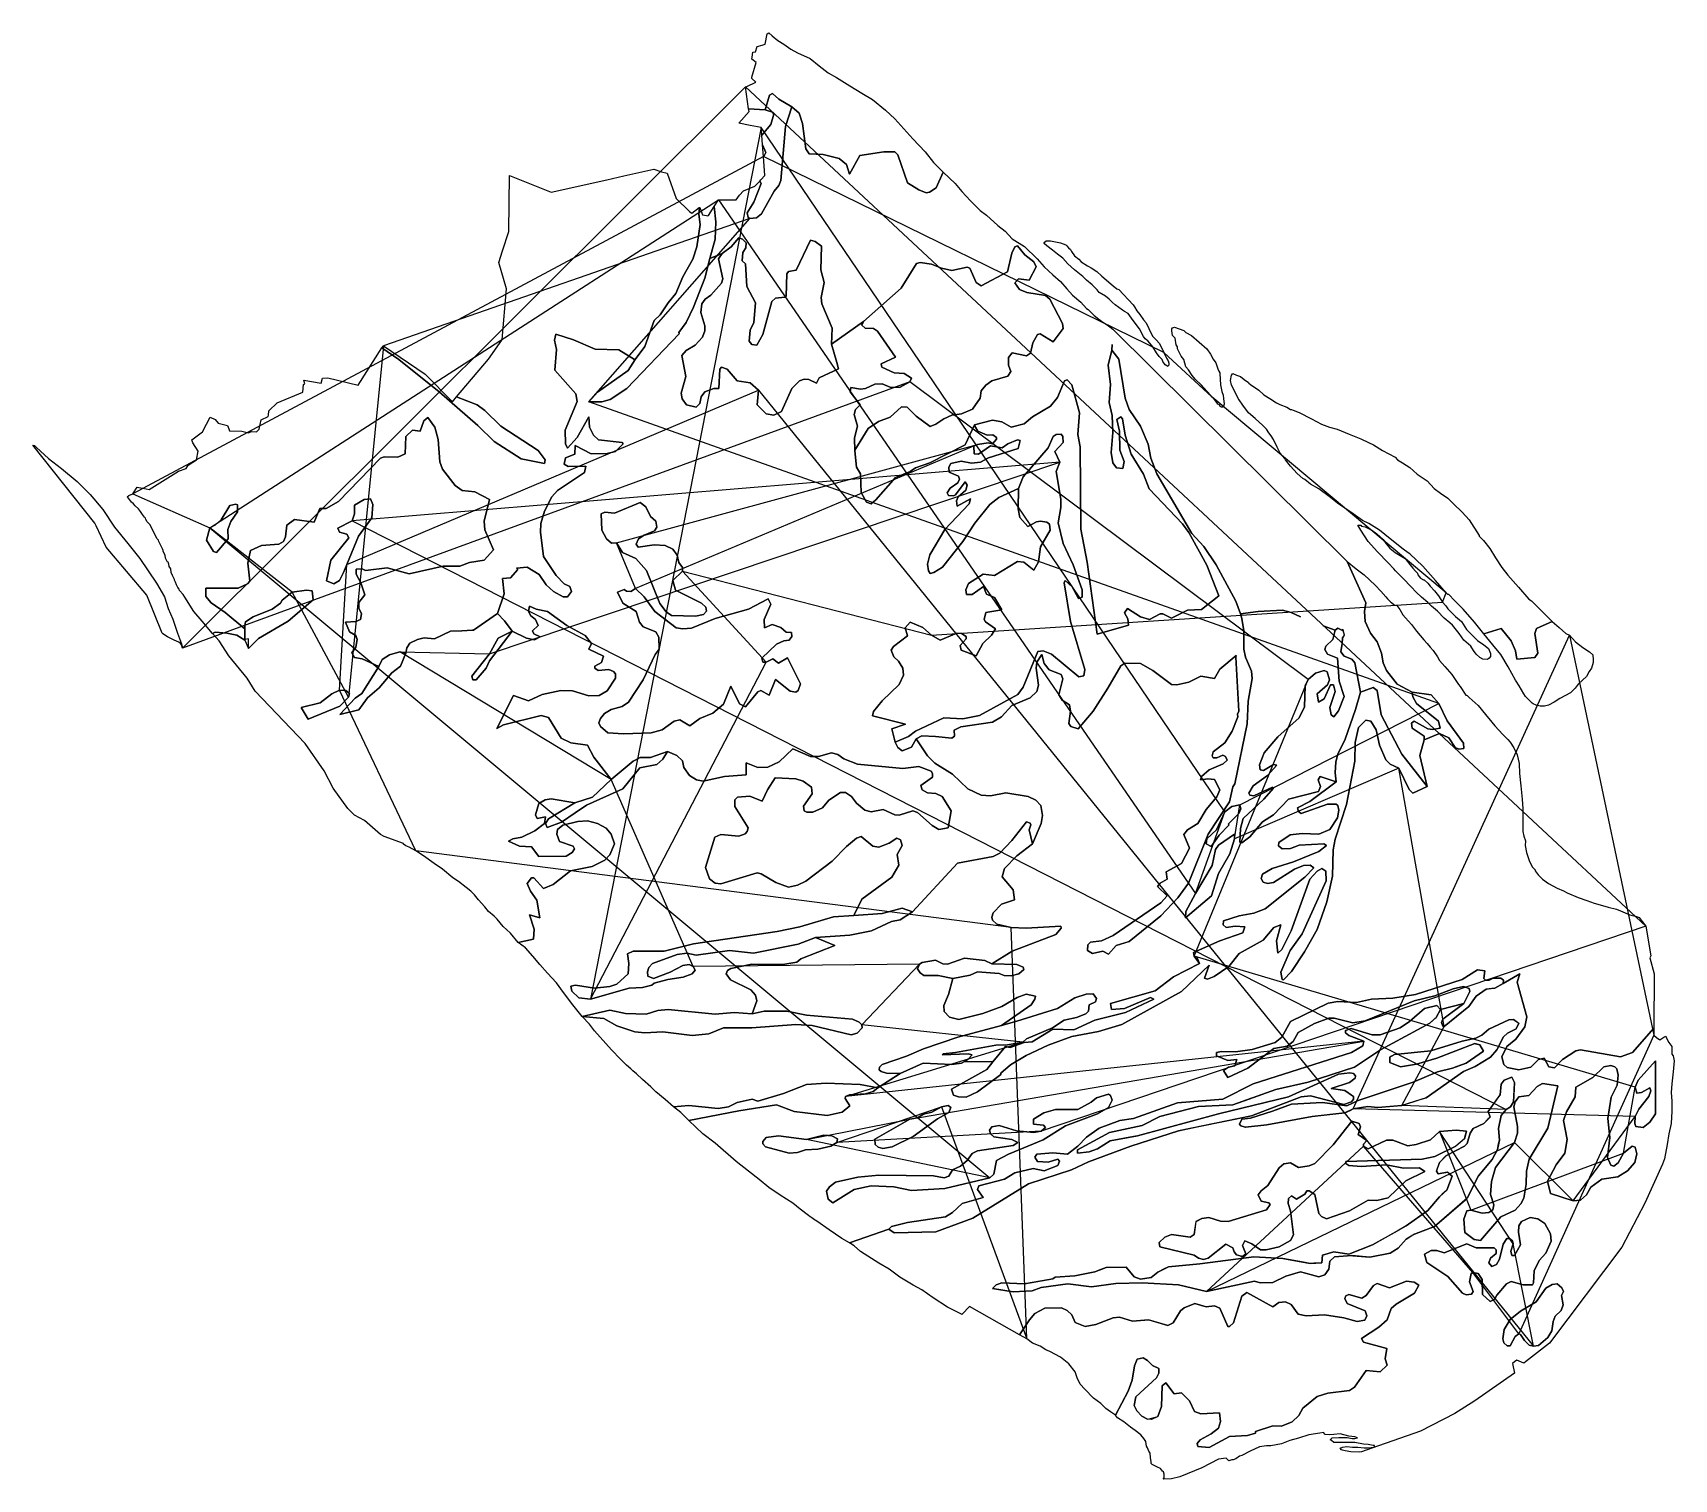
# Model space of a CAD drawing. Header units: metres. Extents: x 604421 to 673112, y 1053712 to 1114253.
import ezdxf

# ---------------------------------------------------------------- set-up
doc = ezdxf.new("R2010")
doc.units = ezdxf.units.M

msp = doc.modelspace()

# ---------------------------------------------------------------- linework, layer by layer
for points in [[(634249.6363, 1111991.3527), (634296.9422, 1112013.3903), (634673.682, 1112188.895), (634506.2932, 1112336.9487), (634510.9112, 1112402.1266), (634688.1414, 1113016.0161), (634516.2262, 1113149.6316), (634526.0455, 1113238.6034), (634548.5747, 1113442.738), (634668.0994, 1113454.9981), (634741.6483, 1113686.6681), (634949.5549, 1113742.5753), (635075.7717, 1113776.5157), (635157.7253, 1114217.7808), (635217.2576, 1114253.329), (635366.09, 1114134.05), (635599.99, 1113931.05), (635849.59, 1113775.05), (636145.99, 1113573.05), (636426.69, 1113417.05), (636956.98, 1113183.04), (637331.39, 1112871.05), (637705.69, 1112574.05), (638048.89, 1112387.05), (638610.39, 1112029.05), (639109.49, 1111732.05), (639561.79, 1111467.05), (640107.79, 1111015.05), (640497.69, 1110656.05), (641246.39, 1109814.05), (641761.09, 1109268.05), (642119.79, 1108831.05), (642525.39, 1108425.05), (642228.99, 1107770.05), (641948.28, 1107583.05), (641807.89, 1107552.05), (641495.99, 1107677.05), (641027.99, 1107973.05), (640622.48, 1109143.05), (640497.69, 1109268.05), (640029.79, 1109268.05), (639031.49, 1109112.05), (638594.79, 1108332.05), (638469.99, 1108737.05), (638173.69, 1108987.05), (637502.99, 1109159.05), (636910.29, 1109190.05), (636769.89, 1109393.05), (636629.49, 1110453.05), (636489.09, 1110890.05), (636192.79, 1111155.05), (635646.79, 1111483.05), (635381.69, 1111717.05), (635256.89, 1111639.05), (635069.69, 1111030.05), (634378.8096, 1111076.3121), (634249.6363, 1111991.3527), (671930.839, 1076865.1557), (672132.5235, 1075613.2018), (672087.6611, 1075539.0525), (672275.7684, 1074870.2325), (672275.7684, 1074870.229), (672264.8456, 1072596.5487), (671365.28, 1071568.05), (670866.19, 1071397.05), (669197.29, 1071678.05), (668994.49, 1071646.05), (668432.99, 1071272.05), (668105.49, 1070929.05), (667871.49, 1070976.05), (667668.69, 1071334.05), (667434.79, 1071272.05), (667107.19, 1070960.05), (666608.09, 1070851.05), (666124.59, 1070944.05), (665984.19, 1071069.05), (665906.19, 1071397.05), (666108.99, 1071818.05), (666483.29, 1072130.05), (666857.69, 1072645.05), (666951.19, 1073066.05), (666545.69, 1074516.05), (666654.89, 1074859.05), (665952.98, 1074454.05), (665968.59, 1074594.05), (665859.39, 1074688.05), (665531.79, 1074688.05), (665375.89, 1074594.05), (665219.89, 1074594.05), (665141.89, 1074672.05), (665188.69, 1074984.05), (664876.79, 1075031.05), (664237.29, 1074625.05), (662287.49, 1074002.05), (661336.09, 1073846.05), (660446.99, 1073799.05), (659823.19, 1073658.05), (659043.29, 1073705.05), (658637.69, 1073643.05), (657062.29, 1072863.05), (656687.99, 1072208.05), (656407.29, 1071989.05), (655455.79, 1071693.05), (654753.89, 1071600.05), (654161.19, 1071615.05), (653958.39, 1071568.05), (653958.39, 1071428.05), (654426.29, 1071241.05), (654816.29, 1071272.05), (654722.69, 1071007.05), (654457.49, 1070960.05), (654254.79, 1070820.05), (654426.29, 1070523.05), (655268.69, 1070913.05), (656360.49, 1071740.05), (656921.99, 1071833.05), (657171.49, 1072036.05), (657374.29, 1072411.05), (658060.59, 1072785.05), (658653.28, 1073003.05), (658887.29, 1073003.05), (659667.19, 1072816.05), (660181.89, 1072894.05), (662225.19, 1073736.05), (663098.69, 1073939.05), (663862.89, 1074236.05), (664299.68, 1074329.05), (664533.59, 1074251.05), (664564.79, 1074126.05), (664315.19, 1073627.05), (663332.59, 1073378.05), (663176.59, 1073534.05), (662661.89, 1073409.05), (662037.99, 1072863.05), (661647.99, 1072598.05), (660805.79, 1072317.05), (660478.19, 1072317.05), (659589.19, 1072582.05), (659355.19, 1072489.05), (659355.19, 1072395.05), (659495.59, 1072286.05), (660119.49, 1072052.05), (660088.28, 1071849.05), (659604.79, 1071568.05), (655486.99, 1070258.05), (654223.58, 1069619.05), (652320.69, 1069463.05), (650480.19, 1068808.05), (649918.68, 1068730.05), (649045.19, 1068402.05), (648514.79, 1068028.05), (648156.18, 1067653.05), (647719.39, 1067310.05), (647111.09, 1067373.05), (646440.39, 1067310.05), (646362.39, 1067185.05), (646471.59, 1067014.05), (646908.29, 1066983.05), (647313.79, 1067107.05), (647391.79, 1067029.05), (647313.79, 1066842.05), (646752.29, 1066624.05), (646284.39, 1066717.05), (645520.19, 1066530.05), (645083.39, 1066265.04), (644007.19, 1065984.05), (643960.29, 1065844.05), (644194.29, 1065501.05), (643320.79, 1065251.05), (642915.29, 1064877.05), (642618.99, 1064690.05), (641027.99, 1064456.05), (640357.29, 1064284.05), (640248.19, 1064175.05), (638594.79, 1063598.05), (638282.79, 1063785.05), (637752.49, 1064144.05), (637237.79, 1064518.05), (637097.39, 1064596.05), (637003.79, 1064659.05), (636956.98, 1064690.05), (636878.99, 1064752.05), (636535.89, 1065017.05), (636223.99, 1065267.05), (635693.69, 1065594.05), (635225.69, 1065922.05), (634820.19, 1066250.05), (634367.79, 1066608.05), (633853.09, 1067014.05), (632979.69, 1067778.05), (632464.99, 1068168.05), (631872.18, 1068730.05), (633962.29, 1069135.05), (635537.68, 1069385.05), (636286.29, 1069104.05), (637658.99, 1068932.05), (638298.48, 1069073.05), (638610.39, 1069338.05), (638423.19, 1069650.05), (638438.79, 1069728.05), (638594.79, 1069806.05), (639265.49, 1069837.05), (639592.99, 1069946.05), (639780.19, 1070087.05), (640716.09, 1070695.05), (641683.09, 1071132.05), (642884.19, 1071069.05), (643289.69, 1071132.05), (643414.49, 1071194.05), (644599.79, 1071178.04), (644350.29, 1070866.05), (642868.49, 1070040.05), (642946.49, 1069790.05), (643164.88, 1069712.05), (643476.79, 1069697.05), (643960.29, 1069931.05), (644927.38, 1070648.05), (644927.38, 1070710.05), (645332.99, 1071054.05), (645987.99, 1071444.05), (646908.29, 1071880.05), (647906.59, 1072239.05), (649013.99, 1072457.05), (649996.69, 1072738.05), (652492.29, 1074126.05), (653646.49, 1075234.05), (653459.29, 1074688.05), (653584.09, 1074641.05), (653864.79, 1074750.05), (654473.19, 1075171.05), (654909.89, 1075717.05), (655908.19, 1076279.05), (656360.49, 1076809.05), (656656.78, 1076918.05), (656469.69, 1076248.05), (656531.99, 1075733.05), (656687.99, 1075889.05), (657077.99, 1076669.05), (657857.79, 1078821.05), (658169.79, 1079164.05), (658372.49, 1079274.05), (658528.49, 1079164.05), (658544.19, 1078759.05), (657545.88, 1076544.05), (657046.79, 1075842.05), (656656.78, 1074937.05), (656703.59, 1074625.05), (656765.98, 1074610.05), (657093.48, 1074969.05), (657639.49, 1075780.05), (658169.79, 1076716.05), (658575.29, 1077885.05), (658809.29, 1078946.05), (658840.49, 1080053.05), (658918.49, 1080506.05), (659401.99, 1081956.05), (659745.19, 1083766.05), (659760.69, 1084546.05), (659901.09, 1085169.05), (660213.09, 1085481.05), (660415.78, 1085435.05), (660634.19, 1085076.05), (660774.59, 1084436.05), (661039.69, 1083828.05), (661226.89, 1083641.05), (661585.69, 1083469.05), (662022.39, 1082580.05), (662178.28, 1082424.05), (662771.09, 1082705.05), (662474.69, 1084000.04), (662646.29, 1084655.05), (663285.79, 1084920.05), (663675.69, 1084748.05), (663940.89, 1084343.05), (664096.89, 1084265.05), (664315.19, 1084296.05), (664299.68, 1084514.05), (663613.29, 1085450.05), (663270.19, 1086183.05), (662942.69, 1086542.05), (662147.19, 1086651.05), (661523.29, 1086994.05), (661070.99, 1087556.05), (660930.59, 1087883.05), (660868.18, 1088289.05), (660680.99, 1088757.05), (660400.19, 1089131.05), (660181.89, 1089615.05), (660150.69, 1090036.05), (660213.09, 1090395.05), (659433.19, 1092126.05), (659807.49, 1091814.05), (660135.09, 1091564.05), (660602.99, 1091128.05), (660836.99, 1090878.04), (661039.69, 1090644.05), (661117.69, 1090566.05), (661242.49, 1090441.05), (661289.29, 1090410.05), (661398.49, 1090317.05), (661507.69, 1090285.05), (661632.49, 1090114.05), (661757.19, 1089896.04), (661866.39, 1089771.05), (662115.99, 1089490.05), (662334.29, 1089209.05), (662630.68, 1088850.05), (662771.09, 1088694.05), (662895.79, 1088539.05), (663020.69, 1088398.05), (663207.79, 1088133.05), (663285.79, 1087977.05), (663519.78, 1087727.05), (663613.29, 1087618.05), (663800.49, 1087400.05), (664081.29, 1086979.05), (664159.29, 1086885.05), (664393.19, 1086526.05), (664455.59, 1086511.05), (664533.59, 1086433.05), (664658.39, 1086324.05), (664907.99, 1086090.05), (665219.89, 1085715.05), (665485.09, 1085403.05), (665609.78, 1085247.05), (665937.39, 1084889.05), (666155.79, 1084670.05), (666249.29, 1084561.05), (666405.29, 1084327.05), (666545.69, 1084031.05), (666623.68, 1083672.05), (666639.29, 1083251.05), (666701.69, 1082736.05), (666748.49, 1082175.05), (666779.69, 1081769.05), (666779.69, 1081208.05), (666779.69, 1080818.05), (666826.49, 1080631.05), (666888.79, 1080428.05), (666873.19, 1080241.05), (666935.69, 1079944.05), (667060.38, 1079570.05), (667185.19, 1079336.05), (667294.39, 1079211.05), (667294.39, 1079180.05), (667419.19, 1079008.05), (667606.28, 1078821.05), (667855.89, 1078650.05), (668214.69, 1078447.05), (668479.79, 1078338.05), (668635.79, 1078260.05), (669088.09, 1078057.05), (669462.49, 1077932.05), (669758.79, 1077823.05), (669914.79, 1077776.05), (670351.49, 1077651.05), (670694.69, 1077573.05), (670866.19, 1077495.05), (671256.19, 1077339.05), (671536.89, 1077261.05), (671643.8732, 1077218.531), (671773.3718, 1077059.064), (671930.839, 1076865.1557), (646627.49, 1068277.05), (646315.59, 1068230.04), (645582.49, 1068293.05), (644864.99, 1068511.05), (644553.09, 1068464.05), (644459.49, 1068324.05), (644506.29, 1068168.05), (644646.69, 1068043.05), (645395.29, 1067934.05), (645644.89, 1067809.05), (645442.19, 1067685.05), (643960.29, 1067451.05), (643726.39, 1067341.05), (643523.69, 1067045.05), (643242.89, 1066811.05), (642915.29, 1066655.05), (642759.29, 1066390.05), (642556.59, 1066328.05), (642119.79, 1066406.05), (639826.99, 1066437.05), (638953.48, 1066359.05), (638017.69, 1066140.05), (637768.09, 1065953.05), (637643.29, 1065766.05), (637705.69, 1065438.05), (637908.49, 1065282.04), (638797.59, 1065844.05), (639499.49, 1065984.05), (640450.89, 1065953.05), (641199.59, 1065797.05), (642587.79, 1065875.05), (644475.09, 1066328.05), (644646.69, 1066484.05), (644755.79, 1067045.05), (645254.99, 1067310.05), (646705.49, 1067918.05), (647641.39, 1068496.05), (648982.79, 1069010.05), (649435.19, 1069275.05), (649591.09, 1069572.05), (649528.69, 1069775.05), (649435.19, 1069821.05), (648935.99, 1069681.05), (648717.69, 1069494.05), (648156.18, 1069182.05), (647220.29, 1069182.05), (646736.69, 1069042.05), (646299.99, 1068776.05), (646299.99, 1068574.04), (646721.19, 1068527.05), (646799.19, 1068433.05), (646627.49, 1068277.05), (638064.49, 1067809.05), (638095.69, 1067965.05), (637861.69, 1068090.05), (637518.49, 1068106.05), (636801.09, 1067934.05), (635631.29, 1068090.05), (635116.49, 1068012.05), (634976.19, 1067840.05), (634976.19, 1067747.05), (635085.28, 1067622.05), (636067.99, 1067357.05), (636426.69, 1067388.05), (636754.28, 1067497.05), (637268.99, 1067529.05), (637814.89, 1067653.05), (638064.49, 1067809.05), (642447.39, 1069291.05), (642041.79, 1069073.05), (641698.69, 1068995.05), (641449.19, 1068839.05), (641121.59, 1068776.05), (639655.39, 1067950.05), (639670.99, 1067716.05), (639795.79, 1067607.05), (639998.59, 1067560.05), (640388.49, 1067622.05), (641261.99, 1068059.05), (642275.78, 1068792.05), (642759.29, 1069057.05), (642837.29, 1069275.05), (642728.18, 1069353.05), (642447.39, 1069291.05), (646016.9966, 1059588.5868), (645714.7245, 1059758.3393), (646128.49, 1060385.05), (646362.39, 1060650.05), (646767.99, 1060868.05), (647469.78, 1060884.05), (647703.78, 1060775.05), (647906.59, 1060588.05), (648046.99, 1060276.05), (648468.09, 1060104.05), (648904.79, 1060182.05), (649637.89, 1060463.05), (649902.98, 1060494.05), (650448.99, 1060322.05), (651119.69, 1060385.05), (651915.18, 1060151.05), (652149.09, 1060260.05), (652445.49, 1060759.05), (652601.49, 1060884.05), (653053.79, 1061071.05), (653521.69, 1060931.05), (653880.49, 1060962.05), (654098.79, 1060868.05), (654426.29, 1060104.05), (654504.29, 1060104.05), (654675.89, 1060260.05), (655019.09, 1061367.05), (655221.79, 1061523.05), (656313.69, 1060931.05), (656563.19, 1061102.05), (656843.99, 1061134.05), (657077.99, 1061024.05), (657374.29, 1060619.05), (657717.49, 1060556.05), (658481.69, 1060588.05), (659292.79, 1060463.05), (659838.69, 1060307.05), (660166.29, 1060369.04), (660244.29, 1060556.05), (660181.89, 1060759.05), (659433.19, 1061071.05), (659323.99, 1061274.05), (659370.79, 1061383.05), (659495.59, 1061445.05), (660041.49, 1061290.05), (660228.69, 1061399.05), (660524.98, 1061820.05), (660680.99, 1061898.05), (661195.68, 1061726.05), (661913.19, 1062007.05), (662225.19, 1061960.05), (662427.89, 1061835.05), (662240.79, 1061492.05), (661476.49, 1061040.05), (661273.69, 1060853.05), (661102.19, 1060385.05), (660758.98, 1060073.05), (660025.89, 1059605.05), (660103.89, 1059449.05), (661086.49, 1059184.05), (661024.19, 1058747.05), (661102.19, 1058482.05), (660805.79, 1058201.05), (660228.69, 1058264.05), (659729.49, 1057562.05), (659526.79, 1057421.05), (658622.09, 1057312.05), (658169.79, 1057172.05), (657577.09, 1056688.05), (657405.49, 1056376.05), (657124.69, 1056111.05), (656672.39, 1055924.05), (656313.69, 1055940.05), (655596.19, 1055706.05), (655596.19, 1055643.05), (655252.99, 1055534.05), (654504.29, 1055503.05), (653646.49, 1055035.05), (653178.49, 1055082.05), (653147.29, 1055206.05), (653272.19, 1055362.05), (653740.09, 1055612.05), (654036.39, 1055846.05), (654129.99, 1056127.05), (654083.19, 1056485.05), (653303.29, 1056454.05), (653038.19, 1056548.05), (652835.39, 1056985.05), (652492.29, 1057328.05), (652180.29, 1057281.05), (651837.19, 1057749.05), (651681.18, 1057624.05), (651649.99, 1056751.05), (651509.59, 1056329.05), (651244.48, 1056205.05), (651072.89, 1056220.05), (650838.89, 1056345.05), (650620.49, 1056579.05), (650511.29, 1056797.05), (650589.29, 1057156.05), (651447.19, 1057952.05), (651540.79, 1058154.05), (651540.79, 1058342.05), (651275.69, 1058466.05), (651072.89, 1058685.05), (650885.69, 1058794.05), (650636.19, 1058731.05), (650526.99, 1058451.05), (650433.39, 1057858.05), (650261.79, 1057390.05), (649731.49, 1056392.05), (649528.69, 1056532.05), (649325.99, 1056673.05), (649123.19, 1056875.05), (648811.19, 1057109.05), (648452.49, 1057484.05), (648249.68, 1057686.05), (648124.89, 1057952.05), (648046.99, 1058201.05), (647781.79, 1058544.05), (647422.99, 1058825.05), (646986.29, 1059059.05), (646814.68, 1059121.05), (646580.79, 1059277.05), (646262.2662, 1059404.4595), (646016.9966, 1059588.5868), (645364.19, 1076809.05), (645987.99, 1076778.04), (647438.69, 1076856.05), (647454.19, 1076778.04), (647235.79, 1076513.05), (645410.99, 1075811.05), (644553.09, 1075281.05), (644256.69, 1075421.05), (643414.49, 1075515.05), (642696.99, 1075265.05), (642509.79, 1075281.05), (642197.79, 1075437.05), (641636.29, 1075343.05), (641527.19, 1075265.05), (641449.19, 1075078.05), (641558.29, 1074906.05), (641714.29, 1074797.05), (642306.99, 1074797.05), (642930.89, 1074672.05), (642743.79, 1074002.05), (642540.99, 1073534.05), (642556.59, 1073284.05), (642790.49, 1073050.05), (643180.49, 1072957.05), (644178.69, 1073206.05), (644974.19, 1073502.05), (645613.69, 1073877.05), (645987.99, 1074017.05), (646377.99, 1073924.05), (646362.39, 1073799.05), (646206.39, 1073565.05), (644958.59, 1072707.05), (643133.69, 1072208.05), (641698.69, 1071724.05), (640981.19, 1071412.05), (639967.39, 1071069.05), (639858.19, 1070960.05), (639842.58, 1070851.05), (639920.59, 1070773.05), (640154.49, 1070710.05), (640716.09, 1070695.05), (640688.56, 1070679.96), (639780.19, 1070087.05), (639047.19, 1070227.05), (637627.68, 1070289.05), (636801.09, 1070227.05), (635833.99, 1069853.05), (634757.78, 1069541.05), (634523.79, 1069619.05), (633899.89, 1069478.05), (633541.18, 1069291.05), (633104.48, 1069229.05), (631872.18, 1069353.05), (631232.69, 1069291.05), (630889.58, 1069603.05), (630499.69, 1069931.05), (630281.29, 1070133.05), (629938.19, 1070445.05), (629688.59, 1070679.05), (629532.59, 1070804.05), (629454.59, 1070882.05), (629267.39, 1071038.05), (629017.79, 1071288.05), (628643.49, 1071678.05), (627925.99, 1072473.05), (627723.29, 1072754.05), (627411.29, 1073081.05), (628315.99, 1072988.05), (628861.89, 1072691.05), (629610.59, 1072442.05), (630031.69, 1072395.05), (630780.39, 1072442.05), (632012.59, 1072286.05), (632714.49, 1072348.05), (633322.79, 1072598.05), (634508.19, 1072598.05), (636348.69, 1072738.05), (637034.99, 1072707.05), (638672.79, 1072317.05), (638922.29, 1072379.05), (639125.09, 1072598.05), (639109.49, 1072723.05), (639000.29, 1072847.05), (638719.59, 1072972.05), (636801.09, 1073128.05), (635974.38, 1073300.05), (635022.99, 1073300.05), (634523.79, 1073190.05), (634726.59, 1073736.05), (634664.19, 1073970.05), (634476.99, 1074189.05), (633619.19, 1074610.05), (633431.98, 1074859.05), (633494.39, 1075000.05), (633634.79, 1075093.05), (634508.19, 1075265.05), (635802.79, 1075249.05), (636395.49, 1075359.05), (636567.09, 1075499.05), (637986.49, 1076045.05), (637175.39, 1076388.05), (638610.39, 1076482.05), (639514.99, 1076669.05), (640357.29, 1077059.05), (640716.09, 1077121.05), (641230.79, 1077464.05), (643118.09, 1079492.05), (644615.49, 1079773.05), (644896.19, 1079913.05), (645395.29, 1080443.05), (646003.69, 1081223.05), (646159.68, 1081176.05), (646190.79, 1081098.05), (646112.79, 1080896.05), (646253.18, 1080303.05), (645598.08, 1079804.05), (645083.39, 1079274.05), (644989.79, 1078930.05), (645442.19, 1078384.05), (645504.49, 1077963.05), (644958.59, 1077776.05), (644615.49, 1077417.04), (644553.09, 1077230.05), (644584.29, 1077105.05), (644771.49, 1076949.05), (645364.19, 1076809.05), (620454.79, 1080007.05), (620173.99, 1080163.05), (620033.69, 1080225.05), (619939.99, 1080287.05), (619939.99, 1080319.05), (619128.99, 1080615.05), (618972.99, 1080693.05), (618302.29, 1081286.05), (617881.19, 1081504.05), (617600.38, 1081785.05), (616992.09, 1082643.05), (616617.78, 1083360.05), (615822.29, 1084499.05), (613732.18, 1086698.05), (613389.09, 1087244.05), (612624.79, 1088180.05), (612219.19, 1088804.05), (611938.49, 1089116.05), (612047.69, 1089162.05), (612546.79, 1089131.05), (612952.28, 1089038.05), (613295.48, 1088835.05), (613451.49, 1088476.05), (613872.59, 1088897.05), (615104.79, 1089630.05), (616149.79, 1090519.05), (616118.69, 1090894.05), (615869.09, 1090925.05), (615276.39, 1090847.05), (614855.19, 1090504.05), (614792.79, 1090379.05), (614434.09, 1090129.05), (613638.68, 1089802.05), (613326.69, 1089599.05), (613295.48, 1089443.05), (613295.48, 1089303.05), (612468.79, 1089989.05), (611891.69, 1090395.05), (611657.69, 1090660.05), (611657.69, 1091003.05), (613014.69, 1091003.05), (613404.68, 1091190.05), (613498.29, 1091299.05), (613420.29, 1092048.05), (613529.49, 1092578.05), (613997.39, 1092797.05), (614714.79, 1092843.04), (614917.69, 1092968.05), (614995.59, 1093155.05), (615057.98, 1093639.05), (615369.99, 1093888.05), (616196.69, 1093764.05), (616430.59, 1094341.05), (616695.79, 1094341.05), (617210.49, 1094637.05), (618972.99, 1096447.05), (619128.99, 1096509.05), (619690.49, 1096493.05), (620002.49, 1096634.05), (620033.69, 1097351.05), (620314.39, 1097616.05), (620626.29, 1097585.05), (620782.29, 1098006.05), (620953.89, 1098147.05), (621250.29, 1097741.05), (621390.69, 1097226.05), (621452.99, 1096291.05), (621562.19, 1095994.05), (622092.49, 1095308.05), (622388.89, 1095090.05), (622919.18, 1095043.05), (623527.49, 1094715.05), (623309.19, 1093811.05), (623340.29, 1093452.05), (623699.08, 1092609.05), (623309.19, 1092173.05), (622700.79, 1092079.05), (622295.29, 1091923.05), (621593.38, 1091923.05), (620173.99, 1091611.05), (619253.79, 1091861.04), (618349.09, 1091752.05), (618208.69, 1091814.05), (617959.19, 1091798.05), (617959.19, 1091596.05), (618146.29, 1091237.05), (618317.89, 1090722.05), (618068.29, 1090410.05), (618068.29, 1090176.05), (618177.49, 1089927.05), (618130.69, 1089693.05), (617943.58, 1089615.05), (617506.79, 1089584.05), (617678.39, 1089178.05), (617943.58, 1089022.05), (617990.29, 1088866.05), (617943.58, 1088539.05), (617771.99, 1088305.05), (617881.19, 1088102.05), (618208.69, 1088055.05), (618894.99, 1087727.05), (618193.19, 1086604.04), (617912.29, 1086402.05), (617272.79, 1085715.05), (618068.29, 1085918.05), (618427.09, 1086417.05), (618910.59, 1086838.05), (619440.99, 1087462.05), (619815.29, 1087743.05), (620033.69, 1088289.05), (620080.49, 1088507.05), (620205.19, 1088710.05), (620517.19, 1088866.05), (620797.89, 1088928.05), (621234.69, 1088882.05), (621905.29, 1089209.05), (622373.29, 1089225.05), (622825.59, 1089256.05), (622856.79, 1089256.05), (623870.69, 1089942.05), (624166.99, 1089646.05), (624478.99, 1089209.05), (623901.78, 1088913.04), (623527.49, 1088258.05), (622794.39, 1087322.05), (622841.19, 1087166.05), (622981.59, 1087166.05), (623387.19, 1087665.05), (623527.49, 1087961.05), (624478.99, 1089209.05), (625087.29, 1088913.04), (625414.79, 1088850.05), (625648.79, 1088975.05), (625383.69, 1089100.05), (625336.79, 1089225.05), (625570.78, 1089443.05), (625461.58, 1089693.05), (625243.19, 1089864.05), (625165.29, 1090051.05), (625211.99, 1090254.05), (625492.79, 1090129.05), (625960.69, 1090036.05), (626771.79, 1089443.05), (627536.09, 1089022.05), (627801.29, 1088694.05), (627692.09, 1088461.05), (628300.39, 1088164.05), (628222.39, 1087899.05), (627941.69, 1087743.05), (627941.69, 1087665.05), (628081.99, 1087556.05), (628534.29, 1087603.05), (628721.49, 1087525.05), (628799.49, 1087415.05), (628799.49, 1087244.05), (628456.29, 1086714.05), (628128.79, 1086511.05), (627692.09, 1086495.05), (627005.79, 1086714.05), (626522.29, 1086729.05), (625742.29, 1086558.05), (625165.29, 1086292.05), (624541.29, 1086511.05), (623839.49, 1085138.05), (624120.19, 1085294.05), (625695.59, 1085684.05), (626007.48, 1085591.05), (626537.79, 1084733.05), (626943.39, 1084530.05), (627629.69, 1084436.05), (627894.78, 1083937.05), (628627.89, 1083001.05), (627847.99, 1082253.05), (627099.29, 1082019.05), (626116.69, 1082190.05), (625867.19, 1082144.05), (625601.99, 1081988.05), (625461.58, 1081520.05), (625523.99, 1081364.05), (625882.69, 1081442.05), (625835.99, 1081161.05), (625430.39, 1080849.05), (624884.49, 1080584.05), (624510.19, 1080521.05), (624322.99, 1080412.05), (624790.88, 1080209.05), (625289.99, 1080178.05), (625601.99, 1079773.05), (626740.59, 1079788.05), (626990.19, 1079944.05), (627083.79, 1080100.05), (627036.99, 1080209.05), (626459.79, 1080397.05), (626350.68, 1080709.04), (626381.79, 1080911.05), (626600.19, 1081083.05), (627224.19, 1081239.05), (627629.69, 1081270.05), (628050.79, 1081161.05), (628409.49, 1080958.05), (628627.89, 1080709.04), (628768.29, 1080303.05), (628565.49, 1079851.05), (628362.79, 1079617.05), (627832.49, 1079352.05), (626927.79, 1079180.05), (626194.69, 1078603.05), (625789.19, 1078431.05), (625383.69, 1078884.05), (625289.99, 1078884.05), (625102.79, 1078650.05), (625243.19, 1078322.05), (625508.39, 1077948.05), (625633.19, 1077215.05), (625211.99, 1077339.05), (625399.19, 1076731.05), (625367.99, 1076310.05), (624728.49, 1076170.05), (624416.59, 1076560.05), (624104.59, 1076840.05), (623854.99, 1077152.05), (623730.29, 1077277.05), (623496.29, 1077480.05), (623340.29, 1077667.05), (623075.19, 1077963.05), (622903.59, 1078166.05), (622747.69, 1078322.05), (622560.49, 1078478.05), (622232.89, 1078728.05), (621998.99, 1078884.05), (621562.19, 1079242.05), (621219.09, 1079476.05), (620766.69, 1079804.05), (620454.79, 1080007.05), (617257.29, 1086745.05), (616929.69, 1086589.05), (616446.19, 1086214.05), (615650.69, 1086012.05), (615947.08, 1085528.05), (617272.79, 1086074.05), (617631.59, 1086448.05), (617678.39, 1086604.04), (617522.39, 1086729.05), (617257.29, 1086745.05), (617569.19, 1092001.05), (618052.78, 1093187.04), (618614.29, 1093951.05), (618645.49, 1094512.05), (618551.89, 1094746.05), (618286.69, 1094715.05), (617881.19, 1094481.05), (617881.19, 1094122.05), (617787.59, 1093826.04), (617179.29, 1093514.05), (617257.29, 1093358.05), (617569.19, 1093265.05), (617647.19, 1093109.05), (616898.49, 1092173.05), (616711.28, 1091315.05), (617023.29, 1091190.05), (617257.29, 1091330.05), (617428.79, 1091658.05), (617569.19, 1092001.05), (634788.99, 1099301.05), (634445.79, 1099597.05), (633899.89, 1099691.05), (633478.79, 1100174.05), (633244.79, 1100252.05), (633166.79, 1100174.05), (633135.69, 1099363.05), (632917.29, 1099363.05), (632542.88, 1099223.05), (632386.99, 1099020.05), (632340.19, 1098739.04), (632184.19, 1098583.05), (631778.68, 1098677.05), (631591.49, 1098927.05), (631560.29, 1099176.05), (631747.49, 1099862.05), (631575.79, 1100751.05), (631762.98, 1100954.05), (632137.39, 1101173.05), (632449.29, 1101516.05), (632542.88, 1101781.05), (632542.88, 1101984.05), (632371.29, 1102545.05), (632418.19, 1102904.05), (632558.49, 1103107.05), (632792.49, 1103278.05), (633244.79, 1103777.05), (633291.59, 1103949.05), (633119.99, 1104791.05), (633275.99, 1105010.05), (633650.29, 1105290.05), (633962.29, 1105665.05), (634118.29, 1105618.05), (634274.29, 1105462.05), (634258.69, 1105259.05), (634133.89, 1105056.05), (634102.69, 1104713.05), (634243.09, 1104588.05), (634305.49, 1103637.05), (634664.19, 1102951.05), (634601.79, 1102124.05), (634445.79, 1101812.05), (634398.99, 1101344.05), (634508.19, 1101204.05), (634726.59, 1101173.05), (634976.19, 1101625.05), (635350.49, 1103013.04), (635506.49, 1103153.05), (635896.39, 1103185.05), (635943.19, 1103231.05), (635974.38, 1104167.05), (636052.39, 1104261.05), (636364.29, 1104323.05), (636972.68, 1105571.05), (637159.79, 1105524.05), (637424.99, 1105322.04), (637393.79, 1104339.04), (637534.19, 1103809.05), (637409.38, 1103169.05), (637440.59, 1102904.05), (637877.29, 1101890.05), (637846.08, 1101219.05), (638064.49, 1100455.05), (638142.49, 1100190.05), (637331.39, 1099816.05), (637222.19, 1099582.05), (636894.69, 1099738.05), (636707.49, 1099753.05), (636504.69, 1099691.05), (636192.79, 1099363.05), (635755.99, 1098396.05), (635428.49, 1098256.05), (635116.49, 1098303.05), (634742.19, 1098677.05), (634788.99, 1099301.05), (667231.99, 1059277.05), (667044.79, 1059324.05), (666841.99, 1059511.05), (666686.09, 1059761.05), (666608.09, 1059792.05), (666452.09, 1059683.05), (666249.29, 1059293.05), (666124.59, 1059293.05), (665984.19, 1059418.05), (665937.39, 1059589.05), (665999.79, 1059979.05), (666249.29, 1060400.05), (666686.09, 1060744.05), (667341.19, 1061134.05), (667746.69, 1061711.05), (668011.79, 1061867.05), (668214.69, 1061882.05), (668417.39, 1061726.05), (668479.79, 1061570.05), (668401.79, 1061399.05), (668464.19, 1061009.05), (668386.18, 1060775.05), (668136.69, 1060541.05), (668043.09, 1060307.05), (667996.29, 1059917.05), (667824.69, 1059636.05), (667434.79, 1059309.05), (667231.99, 1059277.05), (666374.19, 1063567.05), (666280.48, 1063255.05), (666311.69, 1063068.05), (666436.49, 1063068.05), (666686.09, 1063520.05), (666592.49, 1064050.05), (666608.09, 1064315.05), (666717.29, 1064503.05), (667091.59, 1064659.05), (667403.59, 1064612.05), (667699.89, 1064409.05), (667933.89, 1063988.05), (667965.09, 1063676.05), (667746.69, 1063177.05), (667465.99, 1062865.05), (667247.59, 1062428.05), (667231.99, 1061929.05), (667185.19, 1061851.05), (666795.29, 1061851.05), (666296.18, 1061991.04), (666093.29, 1061882.05), (665687.79, 1061414.05), (665594.19, 1061227.05), (665407.08, 1061149.05), (665095.09, 1061445.05), (665079.49, 1062069.05), (664907.99, 1062319.05), (664689.59, 1062366.05), (664611.59, 1062319.05), (664549.19, 1061976.05), (664705.19, 1061570.05), (664627.18, 1061461.05), (664408.79, 1061430.05), (664252.79, 1061492.05), (663644.49, 1062194.05), (662755.49, 1062787.05), (662661.89, 1063130.05), (662942.69, 1063286.05), (663176.59, 1063286.05), (663488.59, 1063192.05), (664439.99, 1063567.05), (664829.99, 1063395.05), (665578.69, 1063395.05), (665656.69, 1063317.04), (665656.69, 1063161.05), (665422.69, 1062958.05), (665360.29, 1062771.05), (665485.09, 1062615.05), (665672.19, 1062693.05), (665796.99, 1062927.05), (665952.98, 1063551.05), (666108.99, 1063785.05), (666218.19, 1063785.05), (666342.89, 1063692.05), (666374.19, 1063567.05), (663285.79, 1068262.05), (663987.69, 1068324.05), (664424.39, 1068277.05), (664330.79, 1067965.05), (663972.09, 1067653.05), (663098.69, 1067217.05), (662568.29, 1067107.05), (659370.79, 1067014.05), (659370.79, 1066920.05), (659495.59, 1066842.05), (660010.29, 1066795.05), (661070.99, 1066873.05), (661788.39, 1066733.05), (662459.19, 1066749.05), (662677.49, 1066593.05), (661881.99, 1066203.05), (661148.89, 1065485.05), (660665.39, 1065376.05), (660306.69, 1065392.05), (659526.79, 1064939.05), (658559.69, 1064612.05), (658356.99, 1064705.05), (658247.79, 1064830.05), (658076.19, 1065626.04), (657842.19, 1065782.05), (657732.99, 1065782.05), (657655.08, 1065641.05), (657311.89, 1065438.05), (657093.48, 1065579.05), (656968.79, 1065454.05), (656953.19, 1065251.05), (657062.29, 1064939.05), (657187.19, 1063941.05), (657062.29, 1063707.05), (656578.79, 1063442.05), (656032.89, 1063317.04), (655798.99, 1063317.04), (655440.18, 1063567.05), (655143.79, 1063692.05), (655050.29, 1063489.05), (655190.69, 1063146.05), (655034.69, 1063021.05), (654987.89, 1063052.05), (654800.69, 1063099.05), (654691.49, 1063224.05), (654644.69, 1063395.05), (654348.29, 1063551.05), (653615.29, 1062958.05), (653412.49, 1062912.05), (653209.69, 1062958.05), (653022.59, 1063083.05), (651587.59, 1063442.05), (651556.39, 1063614.05), (651790.29, 1063848.05), (652071.09, 1063957.05), (652850.99, 1063848.05), (653022.59, 1063957.05), (653100.59, 1064503.05), (653350.18, 1064627.05), (653630.89, 1064659.05), (654129.99, 1064518.05), (654441.99, 1064503.05), (656048.49, 1064986.05), (656204.49, 1065205.05), (656142.09, 1065282.04), (655830.19, 1065345.05), (655705.29, 1065610.05), (655830.19, 1065782.05), (656110.88, 1066000.05), (656578.79, 1066749.05), (656781.59, 1066905.05), (657062.29, 1066951.05), (657389.89, 1066764.05), (657842.19, 1066827.05), (658076.19, 1066920.05), (658840.49, 1067700.05), (659620.29, 1068698.05), (659932.29, 1068605.05), (659979.08, 1068464.05), (659885.49, 1068137.05), (660244.29, 1067887.05), (660103.89, 1067731.05), (660103.89, 1067653.05), (660306.69, 1067544.05), (661070.99, 1067903.05), (661336.09, 1067903.05), (661959.99, 1067669.05), (662318.69, 1067716.05), (662911.49, 1067918.05), (663285.79, 1068262.05), (664595.99, 1064971.05), (665079.49, 1064846.05), (665360.29, 1064877.05), (665516.28, 1064986.05), (665562.99, 1065189.05), (665422.69, 1065626.04), (665469.49, 1066172.05), (665640.99, 1066764.05), (666436.49, 1067809.05), (666561.29, 1068199.05), (666561.29, 1068480.05), (666405.29, 1069291.05), (666452.09, 1069509.05), (666608.09, 1069712.05), (667029.19, 1069775.05), (667372.29, 1070149.05), (667606.28, 1070274.05), (668245.79, 1070180.05), (667824.69, 1068402.05), (667044.79, 1067107.05), (666935.69, 1066608.05), (666919.99, 1066062.05), (666826.49, 1065470.05), (666701.69, 1065236.05), (666452.09, 1064971.05), (665859.39, 1064690.05), (665001.49, 1063707.05), (664736.38, 1063738.05), (664346.49, 1064035.05), (664315.19, 1064596.05), (664439.99, 1064939.05), (664595.99, 1064971.05), (670990.99, 1067357.05), (671349.79, 1067653.05), (671474.48, 1067607.05), (671552.49, 1067326.05), (671458.99, 1066967.05), (671162.59, 1066624.05), (670756.99, 1066374.05), (670086.29, 1066265.04), (669618.39, 1065938.05), (669446.79, 1065610.05), (669197.29, 1065392.05), (668885.29, 1065360.05), (667933.89, 1065672.05), (667809.09, 1066187.05), (668167.79, 1066873.05), (668542.19, 1067357.05), (668635.79, 1067934.05), (668479.79, 1068730.05), (668604.59, 1069088.05), (668963.29, 1069712.05), (668994.49, 1070118.05), (669711.98, 1070523.05), (670164.29, 1070976.05), (670460.69, 1071022.05), (670632.29, 1070976.05), (670710.28, 1070882.05), (670772.69, 1070617.05), (670725.79, 1070211.05), (670476.29, 1069697.05), (670335.89, 1068808.05), (670413.89, 1068012.05), (670320.29, 1067170.05), (670460.69, 1066858.05), (670585.49, 1066811.05), (670772.69, 1066951.05), (670990.99, 1067357.05), (671474.48, 1070118.05), (671599.29, 1070414.05), (672332.39, 1071225.05), (672332.39, 1069010.05), (672098.49, 1068652.05), (671817.68, 1068433.05), (671505.69, 1068480.05), (671458.99, 1068605.05), (671474.48, 1068886.05), (671630.49, 1069197.05), (672051.69, 1069728.05), (672129.69, 1069962.05), (672098.49, 1070087.05), (671739.69, 1069899.05), (671552.49, 1069868.05), (671474.48, 1070118.05), (653022.59, 1075608.05), (653131.79, 1075561.05), (653240.98, 1075296.05), (653022.59, 1075608.05), (657795.49, 1087182.05), (658107.39, 1087447.05), (658466.19, 1087556.05), (658590.89, 1087509.05), (658684.49, 1087166.05), (658606.49, 1086963.05), (658169.79, 1086589.05), (658232.19, 1086230.05), (658466.19, 1086370.05), (658731.29, 1086963.05), (658856.09, 1086963.05), (658918.49, 1086682.05), (658700.09, 1086012.05), (658762.48, 1085700.05), (658871.68, 1085622.05), (659058.79, 1085871.05), (659308.38, 1086480.05), (659089.98, 1087119.05), (659027.69, 1088071.05), (658606.49, 1088242.05), (658497.29, 1088445.05), (658528.49, 1088585.05), (658824.89, 1088866.05), (658918.49, 1089256.05), (659043.29, 1089334.05), (659199.18, 1089256.05), (659245.99, 1089272.05), (659308.38, 1089038.05), (659230.39, 1088928.05), (659214.79, 1088694.05), (659167.99, 1088336.05), (659308.38, 1088164.05), (659620.29, 1088039.05), (659745.19, 1087883.05), (659979.08, 1086651.05), (659776.29, 1085934.05), (659339.59, 1084686.05), (659043.29, 1084062.05), (658949.69, 1083734.05), (658918.49, 1083282.05), (658965.29, 1082908.05), (658294.59, 1083126.05), (658216.58, 1082986.05), (658310.19, 1082705.05), (658232.19, 1082502.05), (656968.79, 1082175.05), (656344.79, 1081520.05), (655876.99, 1081223.05), (655346.59, 1080599.05), (655019.09, 1080350.05), (654941.09, 1080381.05), (654956.69, 1080942.05), (655081.49, 1081364.05), (655939.29, 1082175.05), (656344.79, 1082643.05), (656298.09, 1082674.04), (655518.19, 1082315.05), (655346.59, 1082346.05), (655315.39, 1082424.05), (655486.99, 1082736.05), (656095.29, 1083173.05), (656485.19, 1083594.05), (656344.79, 1083625.05), (655923.69, 1083376.05), (655783.29, 1083407.05), (655752.19, 1083610.05), (655954.89, 1084109.05), (656531.99, 1084779.05), (657421.09, 1085575.05), (657639.49, 1086043.05), (657670.69, 1086916.05), (657795.49, 1087182.05), (641121.59, 1099644.05), (641199.59, 1099800.05), (640887.69, 1099987.05), (640466.49, 1100018.05), (639951.78, 1100252.05), (639920.59, 1100393.05), (640528.89, 1100673.05), (639764.59, 1101765.05), (639608.69, 1101874.05), (639249.89, 1101890.05), (639109.49, 1102015.05), (639187.49, 1102171.05), (640762.79, 1103559.05), (641402.29, 1104604.05), (641558.29, 1104635.05), (642026.29, 1104573.05), (642447.39, 1104401.05), (642884.19, 1104308.05), (643523.69, 1104448.05), (643632.79, 1104401.05), (643897.99, 1103809.05), (644116.29, 1103668.05), (645208.19, 1104245.05), (645395.29, 1105025.05), (645520.19, 1105290.05), (645629.29, 1105337.05), (645941.29, 1104963.05), (646315.59, 1104666.05), (646409.19, 1104464.05), (646112.79, 1103902.05), (645676.09, 1103949.05), (645520.19, 1103793.05), (645707.28, 1103512.05), (646019.29, 1103387.05), (646799.19, 1103263.05), (646986.29, 1103107.05), (647516.59, 1102093.05), (647547.79, 1101874.05), (647126.69, 1101313.05), (646580.79, 1101656.05), (646471.59, 1101625.05), (646268.79, 1101282.05), (646175.19, 1100845.05), (646003.69, 1100736.05), (645410.99, 1100861.05), (645254.99, 1100658.05), (645254.99, 1100346.05), (645348.49, 1100081.05), (645223.79, 1099878.05), (644553.09, 1099691.05), (644303.49, 1099504.05), (644116.29, 1099270.05), (644069.49, 1098958.05), (643741.99, 1098505.05), (643289.69, 1098303.05), (642884.19, 1098256.05), (642540.99, 1098100.04), (642213.49, 1097866.05), (641979.49, 1097772.05), (641386.79, 1098209.05), (641012.39, 1098583.05), (640778.49, 1098599.05), (640294.89, 1098162.05), (639811.39, 1097991.05), (639374.69, 1097694.05), (638828.79, 1096790.05), (638828.79, 1096758.05), (638813.19, 1097304.05), (638937.99, 1097788.05), (638797.59, 1098271.05), (638844.28, 1098490.05), (639047.19, 1098677.05), (638625.98, 1099223.05), (638657.19, 1099410.05), (639062.68, 1099332.05), (639265.49, 1099363.05), (639655.39, 1099550.05), (639967.39, 1099566.05), (640326.19, 1099410.05), (640716.09, 1099426.05), (641121.59, 1099644.05), (610690.69, 1088492.05), (610675.09, 1088523.05), (610659.49, 1088601.05), (610612.69, 1088648.05), (610581.49, 1088710.05), (610534.69, 1088741.05), (610331.99, 1088835.05), (610051.19, 1088975.05), (609865.4955, 1089091.109), (609834.3254, 1089130.0606), (609191.2434, 1090714.6337), (607495.3732, 1092728.3725), (607069.7181, 1093617.1633), (607013.0748, 1093735.4377), (604421.366, 1096991.2687), (604485.8213, 1096982.8105), (604576.39, 1096899.05), (605075.49, 1096431.05), (605621.49, 1096010.05), (606276.49, 1095479.05), (606822.49, 1094934.05), (607352.79, 1094294.05), (607836.29, 1093561.05), (608397.79, 1092875.05), (608896.99, 1092251.05), (609598.79, 1091221.05), (609926.39, 1090644.05), (610082.39, 1090161.05), (610285.19, 1089708.05), (610472.29, 1089131.05), (610643.88, 1088679.05), (610690.69, 1088492.05)], [(619090.446, 1101154.8939), (620846.6563, 1099969.0933), (621979.7547, 1098802.8913), (621979.7605, 1098802.8984), (622156.2046, 1099011.6872), (623012.79, 1098677.05), (623340.29, 1098443.05), (624010.99, 1097788.05), (625570.78, 1096774.04), (625867.19, 1096384.05), (625835.99, 1096228.05), (624853.29, 1096415.05), (623730.29, 1097148.05), (623043.99, 1097819.05), (621421.79, 1099223.05), (619737.29, 1100580.05), (619034.0032, 1101067.0321), (619090.446, 1101154.8939), (617631.59, 1086448.05), (617272.79, 1086074.05), (615947.08, 1085528.05), (615650.69, 1086012.05), (616446.19, 1086214.05), (616929.69, 1086589.05), (617257.29, 1086745.05), (617522.39, 1086729.05), (617678.39, 1086604.04), (617631.59, 1086448.05), (615276.39, 1090847.05), (615869.09, 1090925.05), (616118.69, 1090894.05), (616149.79, 1090519.05), (615104.79, 1089630.05), (613872.59, 1088897.05), (613451.49, 1088476.05), (613451.49, 1088882.05), (613295.48, 1088866.05), (613295.48, 1089303.05), (613295.48, 1089443.05), (613326.69, 1089599.05), (613638.68, 1089802.05), (614434.09, 1090129.05), (614792.79, 1090379.05), (614855.19, 1090504.05), (615276.39, 1090847.05), (611829.29, 1093530.05), (612063.29, 1093655.05), (612297.18, 1093873.05), (612671.59, 1094466.05), (612921.19, 1094528.05), (612983.49, 1094497.05), (612983.49, 1094200.05), (612702.79, 1093795.05), (612577.99, 1093467.05), (612593.59, 1093077.05), (612110.09, 1092500.05), (611985.29, 1092547.05), (611688.89, 1093015.05), (611829.29, 1093530.05), (644475.09, 1066328.05), (642587.79, 1065875.05), (641199.59, 1065797.05), (640450.89, 1065953.05), (639499.49, 1065984.05), (638797.59, 1065844.05), (637908.49, 1065282.04), (637705.69, 1065438.05), (637643.29, 1065766.05), (637768.09, 1065953.05), (638017.69, 1066140.05), (638953.48, 1066359.05), (639826.99, 1066437.05), (642119.79, 1066406.05), (642556.59, 1066328.05), (642759.29, 1066390.05), (642915.29, 1066655.05), (643242.89, 1066811.05), (643523.69, 1067045.05), (643726.39, 1067341.05), (643960.29, 1067451.05), (645442.19, 1067685.05), (645644.89, 1067809.05), (645395.29, 1067934.05), (644646.69, 1068043.05), (644506.29, 1068168.05), (644459.49, 1068324.05), (644553.09, 1068464.05), (644864.99, 1068511.05), (645582.49, 1068293.05), (646315.59, 1068230.04), (646627.49, 1068277.05), (646799.19, 1068433.05), (646721.19, 1068527.05), (646299.99, 1068574.04), (646299.99, 1068776.05), (646736.69, 1069042.05), (647220.29, 1069182.05), (648156.18, 1069182.05), (648717.69, 1069494.05), (648935.99, 1069681.05), (649435.19, 1069821.05), (649528.69, 1069775.05), (649591.09, 1069572.05), (649435.19, 1069275.05), (648982.79, 1069010.05), (647641.39, 1068496.05), (646705.49, 1067918.05), (645254.99, 1067310.05), (644755.79, 1067045.05), (644646.69, 1066484.05), (644475.09, 1066328.05), (636801.09, 1067934.05), (637518.49, 1068106.05), (637861.69, 1068090.05), (638095.69, 1067965.05), (638064.49, 1067809.05), (637814.89, 1067653.05), (637268.99, 1067529.05), (636754.28, 1067497.05), (636426.69, 1067388.05), (636067.99, 1067357.05), (635085.28, 1067622.05), (634976.19, 1067747.05), (634976.19, 1067840.05), (635116.49, 1068012.05), (635631.29, 1068090.05), (636801.09, 1067934.05), (641121.59, 1068776.05), (641449.19, 1068839.05), (641698.69, 1068995.05), (642041.79, 1069073.05), (642447.39, 1069291.05), (642728.18, 1069353.05), (642837.29, 1069275.05), (642759.29, 1069057.05), (642275.78, 1068792.05), (641261.99, 1068059.05), (640388.49, 1067622.05), (639998.59, 1067560.05), (639795.79, 1067607.05), (639670.99, 1067716.05), (639655.39, 1067950.05), (641121.59, 1068776.05), (660119.49, 1072052.05), (659495.59, 1072286.05), (659355.19, 1072395.05), (659355.19, 1072489.05), (659589.19, 1072582.05), (660478.19, 1072317.05), (660805.79, 1072317.05), (661647.99, 1072598.05), (662037.99, 1072863.05), (662661.89, 1073409.05), (663176.59, 1073534.05), (663332.59, 1073378.05), (663145.39, 1073035.05), (662880.29, 1072801.05), (660821.39, 1071678.05), (659729.49, 1070960.05), (657795.49, 1070336.05), (656438.49, 1070024.05), (654644.69, 1069385.05), (653209.69, 1069307.05), (651587.59, 1068886.05), (650854.49, 1068511.05), (649481.89, 1068230.04), (648140.48, 1067497.05), (648140.48, 1067357.05), (648623.99, 1067419.05), (648982.79, 1067544.05), (649513.09, 1067872.05), (650651.69, 1068090.05), (654036.39, 1069010.05), (656968.79, 1069712.05), (659058.79, 1070664.05), (659542.38, 1070726.05), (659698.29, 1070695.05), (659776.29, 1070601.05), (659760.69, 1070492.05), (659526.79, 1070321.05), (658762.48, 1070071.05), (659323.99, 1069977.05), (659698.29, 1069728.05), (659698.29, 1069619.05), (659604.79, 1069509.05), (659292.79, 1069400.05), (657888.99, 1069759.05), (657499.09, 1069712.05), (655424.59, 1068917.05), (652367.49, 1068293.05), (650370.99, 1067653.05), (648608.49, 1066998.05), (647890.99, 1066655.05), (646097.19, 1066078.05), (643757.59, 1064643.04), (642213.49, 1064066.05), (640466.49, 1064019.05), (640248.19, 1064175.05), (640357.29, 1064284.05), (641027.99, 1064456.05), (642618.99, 1064690.05), (642915.29, 1064877.05), (643320.79, 1065251.05), (644194.29, 1065501.05), (643960.29, 1065844.05), (644007.19, 1065984.05), (645083.39, 1066265.04), (645520.19, 1066530.05), (646284.39, 1066717.05), (646752.29, 1066624.05), (647313.79, 1066842.05), (647391.79, 1067029.05), (647313.79, 1067107.05), (646908.29, 1066983.05), (646471.59, 1067014.05), (646362.39, 1067185.05), (646440.39, 1067310.05), (647111.09, 1067373.05), (647719.39, 1067310.05), (648156.18, 1067653.05), (648514.79, 1068028.05), (649045.19, 1068402.05), (649918.68, 1068730.05), (650480.19, 1068808.05), (652320.69, 1069463.05), (654223.58, 1069619.05), (655486.99, 1070258.05), (659604.79, 1071568.05), (660088.28, 1071849.05), (660119.49, 1072052.05), (638438.79, 1069728.05), (638423.19, 1069650.05), (638610.39, 1069338.05), (638298.48, 1069073.05), (637658.99, 1068932.05), (636286.29, 1069104.05), (635537.68, 1069385.05), (633962.29, 1069135.05), (631872.18, 1068730.05), (631544.68, 1069057.05), (631232.69, 1069291.05), (631872.18, 1069353.05), (633104.48, 1069229.05), (633541.18, 1069291.05), (633899.89, 1069478.05), (634523.79, 1069619.05), (634757.78, 1069541.05), (635833.99, 1069853.05), (636801.09, 1070227.05), (637627.68, 1070289.05), (639047.19, 1070227.05), (639780.19, 1070087.05), (639592.99, 1069946.05), (639265.49, 1069837.05), (638594.79, 1069806.05), (638438.79, 1069728.05), (645847.69, 1072005.05), (645208.19, 1071896.05), (644724.69, 1071880.05), (643040.09, 1071568.05), (642525.39, 1071522.04), (642478.59, 1071475.05), (643570.39, 1071522.04), (643726.39, 1071475.05), (643570.39, 1071288.05), (643414.49, 1071194.05), (643289.69, 1071132.05), (642884.19, 1071069.05), (641683.09, 1071132.05), (640716.09, 1070695.05), (640154.49, 1070710.05), (639920.59, 1070773.05), (639842.58, 1070851.05), (639858.19, 1070960.05), (639967.39, 1071069.05), (640981.19, 1071412.05), (641698.69, 1071724.05), (643133.69, 1072208.05), (644958.59, 1072707.05), (645598.08, 1072879.05), (647298.29, 1073409.05), (648031.29, 1073861.05), (648499.29, 1074017.05), (648795.69, 1074033.05), (648935.99, 1073830.05), (648889.19, 1073690.05), (648623.99, 1073565.05), (648608.49, 1073300.05), (648483.69, 1073190.05), (648093.69, 1073035.05), (647578.99, 1072925.05), (647095.49, 1072598.05), (646003.69, 1072145.05), (645847.69, 1072005.05), (639109.49, 1072723.05), (639125.09, 1072598.05), (638922.29, 1072379.05), (638672.79, 1072317.05), (637034.99, 1072707.05), (636348.69, 1072738.05), (634508.19, 1072598.05), (633322.79, 1072598.05), (632714.49, 1072348.05), (632012.59, 1072286.05), (630780.39, 1072442.05), (630031.69, 1072395.05), (629610.59, 1072442.05), (628861.89, 1072691.05), (628315.99, 1072988.05), (627411.29, 1073081.05), (628565.49, 1073346.05), (629220.69, 1073206.05), (630094.09, 1073175.05), (630577.69, 1073331.05), (631014.29, 1073378.05), (632979.69, 1073175.05), (633775.19, 1073253.05), (634523.79, 1073190.05), (635022.99, 1073300.05), (635974.38, 1073300.05), (636801.09, 1073128.05), (638719.59, 1072972.05), (639000.29, 1072847.05), (639109.49, 1072723.05), (641527.19, 1075265.05), (641636.29, 1075343.05), (642197.79, 1075437.05), (642509.79, 1075281.05), (642696.99, 1075265.05), (643414.49, 1075515.05), (644256.69, 1075421.05), (644553.09, 1075281.05), (645598.08, 1075249.05), (645863.29, 1075140.05), (645894.49, 1075047.05), (645691.69, 1074859.05), (645364.19, 1074781.05), (645067.79, 1074797.05), (644864.99, 1074875.05), (643960.29, 1074953.05), (643648.39, 1074813.04), (642930.89, 1074672.05), (642306.99, 1074797.05), (641714.29, 1074797.05), (641558.29, 1074906.05), (641449.19, 1075078.05), (641527.19, 1075265.05), (632059.39, 1075171.05), (632137.39, 1075015.05), (632012.59, 1074859.05), (631638.29, 1074719.05), (630998.78, 1074625.05), (630421.69, 1074469.04), (630328.09, 1074391.05), (629938.19, 1074298.05), (629376.59, 1074267.05), (627754.49, 1073799.05), (627270.89, 1073861.05), (626974.59, 1074142.05), (626943.39, 1074345.05), (627130.49, 1074391.05), (627925.99, 1074267.05), (628565.49, 1074329.05), (628861.89, 1074438.05), (629329.78, 1074859.05), (629360.99, 1075296.05), (629314.19, 1075702.05), (629548.19, 1075811.05), (630842.79, 1075811.05), (632074.99, 1076123.05), (635568.79, 1076638.05), (636520.28, 1076825.05), (637924.09, 1077246.05), (638781.99, 1077308.05), (639967.39, 1077386.05), (640809.69, 1077620.05), (641230.79, 1077464.05), (640716.09, 1077121.05), (640357.29, 1077059.05), (639514.99, 1076669.05), (638610.39, 1076482.05), (637175.39, 1076388.05), (636457.89, 1076107.05), (634586.19, 1075733.05), (633572.29, 1075842.05), (632184.19, 1075639.05), (631794.19, 1075733.05), (631388.69, 1075670.05), (630359.29, 1075296.05), (630203.29, 1075125.05), (630140.89, 1074953.05), (630156.49, 1074766.05), (630390.49, 1074672.05), (631092.28, 1074937.05), (631622.69, 1075218.05), (631887.79, 1075249.05), (632059.39, 1075171.05), (628627.89, 1083001.05), (629548.19, 1083766.05), (629844.49, 1083922.05), (630265.69, 1083922.05), (630983.19, 1084171.05), (630780.39, 1083844.05), (630530.79, 1083625.05), (629828.99, 1083485.05), (629111.49, 1082611.05), (627598.49, 1081925.05), (627114.99, 1081598.05), (626553.49, 1081208.05), (625945.19, 1080989.05), (625882.69, 1081161.05), (626007.48, 1081348.05), (627099.29, 1082019.05), (627847.99, 1082253.05), (628627.89, 1083001.05), (619784.09, 1088336.05), (620033.69, 1088289.05), (619815.29, 1087743.05), (619440.99, 1087462.05), (618910.59, 1086838.05), (618427.09, 1086417.05), (618068.29, 1085918.05), (617272.79, 1085715.05), (617912.29, 1086402.05), (618193.19, 1086604.04), (618894.99, 1087727.05), (619035.39, 1088024.05), (619347.29, 1088211.05), (619784.09, 1088336.05), (623527.49, 1088258.05), (623901.78, 1088913.04), (624478.99, 1089209.05), (623527.49, 1087961.05), (623387.19, 1087665.05), (622981.59, 1087166.05), (622841.19, 1087166.05), (622794.39, 1087322.05), (623527.49, 1088258.05), (647407.49, 1096275.05), (647189.09, 1096727.05), (647547.79, 1097102.05), (647532.19, 1097351.05), (647454.19, 1097460.05), (647251.49, 1097445.05), (647126.69, 1097351.05), (646908.29, 1096883.05), (645863.29, 1095667.05), (645676.09, 1095183.05), (644849.39, 1094809.04), (644475.09, 1094512.05), (643851.19, 1093733.05), (643336.49, 1092968.05), (642494.19, 1091892.05), (642135.49, 1091658.05), (641979.49, 1091627.05), (641901.49, 1091736.05), (641870.29, 1092017.05), (641963.89, 1092407.05), (642587.79, 1093467.05), (643601.69, 1094544.05), (643663.99, 1094746.05), (643102.49, 1094434.05), (643071.29, 1094668.05), (643149.29, 1094824.05), (643461.19, 1095105.05), (643523.69, 1095323.05), (643445.69, 1095464.05), (643040.09, 1094918.05), (642946.49, 1094871.05), (642743.79, 1094887.05), (642681.29, 1094996.05), (642806.19, 1095199.05), (643133.69, 1095417.05), (643196.09, 1095573.05), (643164.88, 1095698.05), (642774.99, 1095869.05), (642759.29, 1096072.05), (642837.29, 1096228.05), (643274.08, 1096322.05), (643710.78, 1096244.05), (644085.19, 1096275.05), (644412.69, 1096462.05), (645660.49, 1096852.05), (645738.49, 1097195.05), (645629.29, 1097211.05), (645223.79, 1097055.05), (644989.79, 1096883.05), (644506.29, 1096961.05), (643991.59, 1096618.05), (643819.99, 1096634.05), (643804.39, 1096946.05), (643960.29, 1097024.05), (644397.09, 1097086.05), (644584.29, 1097055.05), (644755.79, 1097242.05), (644755.79, 1097320.05), (644599.79, 1097429.05), (644365.89, 1097414.05), (643975.99, 1097585.05), (643835.59, 1097819.05), (643835.59, 1097850.05), (644584.29, 1098037.05), (644974.19, 1097975.05), (645364.19, 1097741.05), (645910.09, 1097881.05), (646253.18, 1098178.05), (647017.49, 1098630.05), (647298.29, 1098989.05), (647594.59, 1099691.05), (647703.78, 1099722.05), (647906.59, 1099519.05), (648218.49, 1098349.05), (648156.18, 1097445.05), (648249.68, 1096930.05), (648280.89, 1093483.05), (648546.09, 1092095.05), (648967.19, 1089084.05), (650277.39, 1089459.05), (650246.18, 1089724.05), (650105.79, 1089973.05), (650230.59, 1090161.05), (650776.49, 1089802.05), (651150.79, 1089693.05), (651603.19, 1089927.05), (651712.39, 1089927.05), (652071.09, 1089755.05), (652741.79, 1090083.05), (653334.48, 1090114.05), (654051.99, 1090691.05), (653552.89, 1091970.05), (652804.19, 1093343.05), (652538.99, 1093701.05), (651135.28, 1095167.05), (650901.28, 1095776.05), (650386.59, 1096618.05), (650136.99, 1097414.05), (650027.79, 1098100.04), (649949.79, 1098178.05), (649793.78, 1098069.05), (649902.98, 1097585.05), (649918.68, 1096790.05), (650090.19, 1096306.05), (650043.39, 1096010.05), (649778.29, 1096041.05), (649622.29, 1096259.05), (649544.29, 1096680.05), (649622.29, 1097523.05), (649591.09, 1098240.05), (649466.28, 1098786.05), (649528.69, 1099535.05), (649419.49, 1100346.05), (649575.48, 1100970.05), (649871.79, 1100595.05), (650136.99, 1098958.05), (650308.59, 1098490.05), (650776.49, 1097788.05), (651104.09, 1097039.05), (651213.29, 1096447.05), (651462.78, 1095791.04), (652928.99, 1093296.05), (653428.09, 1092750.05), (653942.79, 1091986.05), (654769.49, 1090457.05), (654956.69, 1089927.05), (655019.09, 1089740.05), (655096.99, 1089225.05), (655096.99, 1088461.05), (655174.99, 1088117.05), (655424.59, 1087540.05), (655455.79, 1087228.05), (655284.19, 1086277.05), (655237.49, 1085325.05), (654722.69, 1082814.05), (654644.69, 1082689.05), (654504.29, 1082066.05), (653615.29, 1080709.04), (652788.58, 1078665.05), (652336.29, 1078041.05), (651634.39, 1077293.05), (650308.59, 1076216.05), (649762.69, 1076045.05), (649435.19, 1075686.05), (649201.19, 1075811.05), (648764.39, 1075717.05), (648561.69, 1075842.05), (648577.29, 1076076.05), (648686.49, 1076185.05), (649138.78, 1076248.05), (649637.89, 1076466.05), (651634.39, 1077839.05), (651899.48, 1078135.05), (651493.99, 1078525.05), (651603.19, 1078665.05), (651899.48, 1078821.05), (651852.79, 1079133.05), (652492.29, 1079476.05), (652835.39, 1080131.05), (652585.79, 1080693.05), (652741.79, 1080896.05), (653178.49, 1081161.05), (653521.69, 1081738.05), (653973.99, 1082268.05), (654098.79, 1082565.05), (653880.49, 1083001.05), (653599.69, 1083033.05), (653287.69, 1082986.05), (653334.48, 1083126.05), (653646.49, 1083407.05), (654239.19, 1083656.04), (654410.79, 1083812.05), (654332.79, 1083968.05), (654223.58, 1084015.05), (653973.99, 1083906.05), (653817.99, 1083906.05), (653771.29, 1083984.05), (653817.99, 1084156.05), (654301.59, 1084530.05), (654613.49, 1085029.05), (654847.49, 1085622.05), (654831.89, 1085731.05), (654894.28, 1085856.05), (654769.49, 1088117.05), (654785.09, 1088195.05), (654098.79, 1087618.05), (653880.49, 1087228.05), (653303.29, 1087322.05), (652804.19, 1087072.05), (652305.09, 1086963.05), (652071.09, 1086979.05), (651291.19, 1087556.05), (650776.49, 1087852.05), (650121.39, 1087868.05), (649949.79, 1087759.05), (649403.89, 1086823.05), (648795.69, 1085856.05), (648171.69, 1085123.05), (647859.79, 1085216.05), (647781.79, 1085341.05), (647844.19, 1085856.05), (647812.98, 1086121.05), (647500.99, 1086324.05), (647360.69, 1086542.05), (647532.19, 1087213.05), (647454.19, 1087400.05), (646955.09, 1087587.04), (646752.29, 1087852.05), (646643.19, 1088227.05), (646440.39, 1087915.05), (646409.19, 1087665.05), (646502.79, 1086948.04), (646440.39, 1086682.05), (646159.68, 1086417.05), (645395.29, 1086090.05), (644958.59, 1085622.05), (644584.29, 1085403.05), (643258.49, 1085201.05), (642977.69, 1085060.05), (642993.29, 1084811.05), (642884.19, 1084733.05), (642197.79, 1084795.05), (641620.69, 1084826.05), (641386.79, 1084702.05), (641199.59, 1084358.05), (640809.69, 1084202.05), (640622.48, 1084343.05), (640513.28, 1084561.05), (641074.79, 1084795.05), (641355.59, 1085029.05), (642540.99, 1085575.05), (643336.49, 1085544.05), (644038.28, 1085684.05), (645644.89, 1086558.05), (645863.29, 1086870.05), (646487.18, 1088351.05), (646705.49, 1088383.05), (647048.69, 1088242.05), (648202.89, 1087291.05), (648405.69, 1087338.05), (648452.49, 1087603.05), (647844.19, 1089615.05), (647578.99, 1091237.05), (647625.79, 1091330.05), (647922.18, 1091065.05), (648187.29, 1090582.05), (648343.29, 1090629.05), (648343.29, 1090941.05), (647953.29, 1091986.05), (647547.79, 1092875.05), (647329.49, 1093748.05), (647438.69, 1094388.05), (647438.69, 1094731.05), (647251.49, 1095885.05), (647407.49, 1096275.05), (617787.59, 1093826.04), (617881.19, 1094122.05), (617881.19, 1094481.05), (618286.69, 1094715.05), (618551.89, 1094746.05), (618645.49, 1094512.05), (618614.29, 1093951.05), (618052.78, 1093187.04), (617569.19, 1092001.05), (617428.79, 1091658.05), (617257.29, 1091330.05), (617023.29, 1091190.05), (616711.28, 1091315.05), (616898.49, 1092173.05), (617647.19, 1093109.05), (617569.19, 1093265.05), (617257.29, 1093358.05), (617179.29, 1093514.05), (617787.59, 1093826.04), (666077.79, 1069182.05), (665874.99, 1068932.05), (665765.79, 1068386.05), (665796.99, 1067903.05), (665718.99, 1067513.05), (665500.69, 1067092.05), (664923.49, 1066406.05), (664455.59, 1065470.05), (663082.99, 1064284.05), (662240.79, 1063972.05), (661897.59, 1063754.05), (661554.49, 1063380.05), (661226.89, 1063177.05), (660368.99, 1063005.05), (659620.29, 1063068.05), (658902.79, 1063021.05), (658700.09, 1062834.05), (658653.28, 1062506.05), (658497.29, 1062272.05), (658247.79, 1062179.05), (657467.89, 1062397.05), (656859.59, 1062210.05), (656313.69, 1061945.05), (655783.29, 1061929.05), (655549.39, 1062007.05), (653537.29, 1061570.05), (652367.49, 1061851.05), (650854.49, 1061929.05), (649747.09, 1061898.05), (648733.19, 1061757.05), (647734.99, 1061882.05), (646627.49, 1061742.05), (646237.59, 1061601.05), (645442.19, 1061555.05), (644584.29, 1061695.05), (644740.29, 1061851.05), (644974.19, 1061929.05), (645925.69, 1061882.05), (647111.09, 1062101.05), (647204.69, 1062163.05), (648031.29, 1062225.05), (648873.59, 1062397.05), (649341.49, 1062569.05), (650183.79, 1062584.05), (650511.29, 1062179.05), (650776.49, 1062085.05), (651228.78, 1062147.05), (651509.59, 1062381.05), (651946.29, 1062600.05), (653256.49, 1062724.05), (655518.19, 1063021.05), (656734.79, 1062943.05), (657873.38, 1062740.05), (658372.49, 1062771.05), (658388.19, 1063083.05), (658871.68, 1063224.05), (659495.59, 1063130.05), (660493.79, 1063520.05), (661897.59, 1064315.05), (662802.29, 1064955.05), (663285.79, 1065532.05), (663597.79, 1065813.05), (663816.09, 1066390.05), (663628.99, 1066561.05), (663238.99, 1066499.05), (663160.99, 1066608.05), (663285.79, 1066967.05), (663582.19, 1067263.05), (664330.79, 1067653.05), (664455.59, 1067763.05), (664580.39, 1068199.05), (664705.19, 1068386.05), (665141.89, 1068605.05), (665407.08, 1068870.05), (665329.09, 1069104.05), (665828.19, 1069806.05), (665874.99, 1070243.05), (665999.79, 1070414.05), (666311.69, 1070539.04), (666436.49, 1070321.05), (666389.68, 1069509.05), (666264.99, 1069291.05), (666077.79, 1069182.05), (661710.49, 1069353.05), (660712.19, 1069275.05), (660290.99, 1069307.05), (659682.79, 1069213.05), (659323.99, 1069042.05), (657966.99, 1068886.05), (656064.09, 1068542.05), (655174.99, 1068449.05), (654972.29, 1068496.05), (654925.49, 1068574.04), (655019.09, 1068776.05), (655377.79, 1068823.05), (656298.09, 1069120.05), (657093.48, 1069416.05), (658388.19, 1069478.05), (659417.59, 1069338.05), (659885.49, 1069556.04), (662193.98, 1070336.05), (663207.79, 1070757.05), (663831.69, 1070913.05), (664408.79, 1071132.05), (665126.29, 1071631.05), (664985.99, 1071896.05), (664767.59, 1071943.05), (663176.59, 1071334.05), (662334.29, 1071085.05), (661663.69, 1070976.05), (661211.29, 1071147.05), (661211.29, 1071381.05), (661414.08, 1071490.05), (662926.99, 1071646.05), (664237.29, 1072052.05), (664814.29, 1072177.05), (665063.88, 1072301.05), (665360.29, 1072551.05), (666186.99, 1072941.05), (666389.68, 1072957.05), (666608.09, 1072801.05), (666498.89, 1072567.05), (666140.19, 1072379.05), (665968.59, 1072223.05), (665687.79, 1071678.05), (665422.69, 1071381.05), (664783.19, 1070991.05), (664299.68, 1070773.05), (662739.89, 1069681.05), (661710.49, 1069353.05), (663488.59, 1072660.05), (663426.19, 1072676.05), (663379.39, 1072832.05), (663426.19, 1072972.05), (664315.19, 1073627.05), (664564.79, 1074126.05), (664533.59, 1074251.05), (664299.68, 1074329.05), (663862.89, 1074236.05), (663098.69, 1073939.05), (662225.19, 1073736.05), (660181.89, 1072894.05), (659667.19, 1072816.05), (658887.29, 1073003.05), (658653.28, 1073003.05), (658060.59, 1072785.05), (657374.29, 1072411.05), (657171.49, 1072036.05), (656921.99, 1071833.05), (656360.49, 1071740.05), (655268.69, 1070913.05), (654426.29, 1070523.05), (654254.79, 1070820.05), (654457.49, 1070960.05), (654722.69, 1071007.05), (654816.29, 1071272.05), (654426.29, 1071241.05), (653958.39, 1071428.05), (653958.39, 1071568.05), (654161.19, 1071615.05), (654753.89, 1071600.05), (655455.79, 1071693.05), (656407.29, 1071989.05), (656687.99, 1072208.05), (657062.29, 1072863.05), (658637.69, 1073643.05), (659043.29, 1073705.05), (659823.19, 1073658.05), (660446.99, 1073799.05), (661336.09, 1073846.05), (662287.49, 1074002.05), (664237.29, 1074625.05), (664876.79, 1075031.05), (665188.69, 1074984.05), (665141.89, 1074672.05), (665219.89, 1074594.05), (665375.89, 1074594.05), (665531.79, 1074688.05), (665859.39, 1074688.05), (665968.59, 1074594.05), (665952.98, 1074454.05), (665609.78, 1074267.05), (665251.09, 1074220.05), (664829.99, 1073924.05), (664517.98, 1073502.05), (663488.59, 1072660.05), (661585.69, 1083469.05), (661226.89, 1083641.05), (661039.69, 1083828.05), (660774.59, 1084436.05), (660634.19, 1085076.05), (660415.78, 1085435.05), (660213.09, 1085481.05), (659901.09, 1085169.05), (659760.69, 1084546.05), (659745.19, 1083766.05), (659401.99, 1081956.05), (658918.49, 1080506.05), (658840.49, 1080053.05), (658809.29, 1078946.05), (658575.29, 1077885.05), (658169.79, 1076716.05), (657639.49, 1075780.05), (657093.48, 1074969.05), (656765.98, 1074610.05), (656703.59, 1074625.05), (656656.78, 1074937.05), (657046.79, 1075842.05), (657545.88, 1076544.05), (658544.19, 1078759.05), (658528.49, 1079164.05), (658372.49, 1079274.05), (658169.79, 1079164.05), (657857.79, 1078821.05), (657077.99, 1076669.05), (656687.99, 1075889.05), (656531.99, 1075733.05), (656469.69, 1076248.05), (656656.78, 1076918.05), (656360.49, 1076809.05), (655908.19, 1076279.05), (654909.89, 1075717.05), (654473.19, 1075171.05), (653864.79, 1074750.05), (653584.09, 1074641.05), (653459.29, 1074688.05), (653646.49, 1075234.05), (652492.29, 1074126.05), (649996.69, 1072738.05), (649013.99, 1072457.05), (647906.59, 1072239.05), (646908.29, 1071880.05), (645987.99, 1071444.05), (645332.99, 1071054.05), (644927.38, 1070710.05), (644927.38, 1070648.05), (643960.29, 1069931.05), (643476.79, 1069697.05), (643164.88, 1069712.05), (642946.49, 1069790.05), (642868.49, 1070040.05), (644350.29, 1070866.05), (644599.79, 1071178.04), (645130.19, 1071818.05), (645317.29, 1071787.05), (645910.09, 1071989.05), (646237.59, 1072021.05), (647111.09, 1072551.05), (647984.49, 1072520.05), (648873.59, 1072925.05), (650152.59, 1073253.05), (651337.99, 1073799.05), (651197.69, 1073877.05), (650105.79, 1073409.05), (649559.89, 1073378.05), (649528.69, 1073627.05), (651384.79, 1074158.05), (652164.69, 1074735.05), (653240.98, 1075296.05), (653131.79, 1075561.05), (653022.59, 1075608.05), (652991.39, 1075764.05), (654098.79, 1076248.05), (655065.79, 1076575.05), (655143.79, 1076825.05), (654738.29, 1076856.05), (654363.99, 1076809.05), (654239.19, 1076918.05), (654254.79, 1077090.05), (654909.89, 1077293.05), (655518.19, 1077402.05), (656001.69, 1077589.05), (657655.08, 1078915.05), (658029.39, 1079305.05), (657873.38, 1079414.05), (657592.69, 1079398.05), (657218.29, 1079242.05), (656344.79, 1078681.05), (656095.29, 1078650.05), (655908.19, 1078696.05), (655830.19, 1078852.05), (655876.99, 1079040.05), (656282.49, 1079274.05), (657187.19, 1079554.05), (658247.79, 1079991.05), (658559.69, 1080241.05), (658450.49, 1080303.05), (657421.09, 1080256.05), (657062.29, 1080116.05), (656703.59, 1080100.05), (656547.69, 1080225.05), (656563.19, 1080365.04), (657046.79, 1080677.05), (657545.88, 1080740.05), (658247.79, 1080709.04), (658700.09, 1080911.05), (659027.69, 1081395.05), (659074.49, 1081722.05), (659043.29, 1081910.05), (658965.29, 1081972.05), (658606.49, 1081972.05), (657499.09, 1081582.05), (657389.89, 1081660.05), (657343.09, 1081816.05), (657857.79, 1082081.05), (658965.29, 1082908.05), (658918.49, 1083282.05), (658949.69, 1083734.05), (659043.29, 1084062.05), (659339.59, 1084686.05), (659776.29, 1085934.05), (659979.08, 1086651.05), (660509.39, 1086854.05), (660680.99, 1086729.05), (660852.59, 1085700.05), (661710.49, 1084062.05), (662771.09, 1082705.05), (662178.28, 1082424.05), (662022.39, 1082580.05), (661585.69, 1083469.05), (654707.09, 1080521.05), (654519.99, 1079882.05), (654036.39, 1079071.05), (653755.69, 1078135.05), (652663.79, 1077215.05), (652679.39, 1077480.05), (653084.99, 1078229.05), (653771.29, 1079398.05), (653911.69, 1080069.05), (654036.39, 1080256.05), (654707.09, 1080709.04), (654707.09, 1080521.05), (654941.09, 1081941.05), (654972.29, 1081769.05), (654894.28, 1081582.05), (654457.49, 1081145.05), (654473.19, 1081083.05), (654067.59, 1080662.05), (653740.09, 1080194.05), (653521.69, 1080303.05), (653552.89, 1080521.05), (653958.39, 1080896.05), (654301.59, 1081644.05), (654597.89, 1081863.05), (654941.09, 1081941.05), (663270.19, 1086183.05), (663613.29, 1085450.05), (664299.68, 1084514.05), (664315.19, 1084296.05), (664096.89, 1084265.05), (663940.89, 1084343.05), (663675.69, 1084748.05), (663285.79, 1084920.05), (662646.29, 1084655.05), (662646.29, 1084811.05), (662147.19, 1085154.05), (662115.99, 1085357.05), (662225.19, 1085435.05), (662802.29, 1085123.05), (663004.99, 1085091.05), (663316.99, 1085154.05), (663254.59, 1085435.05), (662334.29, 1086183.05), (662178.28, 1086464.05), (662147.19, 1086651.05), (662942.69, 1086542.05), (663270.19, 1086183.05), (627692.09, 1098802.05), (628050.79, 1099207.05), (629329.78, 1100112.05), (629626.19, 1100580.05), (630031.69, 1101126.05), (630421.69, 1102218.05), (630671.19, 1102452.05), (631014.29, 1102951.05), (631326.28, 1103341.05), (631622.69, 1104043.05), (632043.79, 1104776.05), (632215.38, 1105290.05), (632355.79, 1106226.05), (632293.29, 1106663.05), (632327.856, 1106939.3881), (632336.4641, 1106938.7789), (632417.7725, 1106719.3031), (632416.1483, 1106681.5414), (632434.0457, 1106675.3767), (632448.0896, 1106637.468), (632617.0071, 1106612.3565), (632671.5457, 1106593.5709), (632678.0415, 1106603.283), (632700.7939, 1106599.9006), (632939.4348, 1106977.8713), (633010.79, 1106335.05), (632979.69, 1105618.05), (632761.28, 1104807.05), (632542.88, 1103980.05), (632074.99, 1102764.05), (631762.98, 1102124.05), (631451.09, 1101703.05), (631466.69, 1101656.05), (629282.99, 1099363.05), (628581.19, 1098911.05), (628237.99, 1098802.05), (627692.09, 1098802.05), (634430.19, 1106476.05), (634352.19, 1106523.05), (634320.99, 1106725.05), (634601.79, 1107162.05), (634898.19, 1107942.05), (634841.0851, 1108050.8688), (634892.0701, 1108103.9045), (635058.7858, 1108277.3257), (634997.8822, 1109077.251), (635007.29, 1109081.05), (635100.89, 1109237.05), (634960.8737, 1109563.3305), (634930.2648, 1109965.357), (635303.68, 1110422.05), (635428.49, 1110843.05), (635381.69, 1110937.05), (635069.69, 1111030.05), (635256.89, 1111639.05), (635381.69, 1111717.05), (635646.79, 1111483.05), (636192.79, 1111155.05), (635927.59, 1110328.05), (635724.79, 1108067.05), (635646.79, 1107864.05), (635444.09, 1107630.05), (634913.79, 1106679.05), (634710.99, 1106507.05), (634430.19, 1106476.05)], [(608609.7653, 1094952.3726), (608790.4335, 1095239.7528), (609163.5761, 1095160.6527), (609283.4517, 1095135.2411), (610518.2103, 1095905.6658), (610844.2154, 1096019.7779), (610927.0962, 1096160.7892), (611271.4175, 1096375.6278), (611338.0652, 1096738.5001), (611122.7648, 1097094.1238), (611077.3891, 1097215.4247), (611522.0595, 1097549.8842), (611522.1182, 1097549.9279), (611690.5522, 1097870.9515), (611843.1147, 1098161.725), (612050.9707, 1098061.8082), (612174.2545, 1097921.0331), (612573.5873, 1097810.5854), (612618.1849, 1097681.1524), (612647.0189, 1097597.4707), (613169.6015, 1097575.953), (613446.1027, 1097514.6349), (613577.7032, 1097559.149), (613780.578, 1097550.7955), (613894.826, 1097662.5165), (613974.7516, 1098049.6943), (614276.2817, 1098187.3139), (614281.7728, 1098250.6241), (614297.2701, 1098429.3021), (614640.84, 1098762.1561), (614640.8433, 1098762.1577), (615715.0799, 1099211.7549), (615745.8779, 1099528.6639), (615798.4296, 1099566.8898), (615764.4841, 1099720.12), (616490.0873, 1099588.7153), (616545.4544, 1099798.9678), (616545.4691, 1099798.9689), (616763.2134, 1099809.3876), (618031.8976, 1099507.1045), (619034.0032, 1101067.0321), (619737.29, 1100580.05), (621421.79, 1099223.05), (623043.99, 1097819.05), (623730.29, 1097148.05), (624853.29, 1096415.05), (625835.99, 1096228.05), (625867.19, 1096384.05), (625570.78, 1096774.04), (624010.99, 1097788.05), (623340.29, 1098443.05), (623012.79, 1098677.05), (622156.2046, 1099011.6872), (623489.3627, 1100589.2323), (624053.7131, 1101393.4047), (624054.9181, 1101406.8917), (624061.1674, 1101414.7336), (624245.4266, 1103539.0556), (623924.6818, 1104638.982), (623925.3196, 1104640.9599), (624082.7415, 1105129.0797), (624344.0265, 1105939.548), (624345.885, 1105945.3126), (624367.1298, 1108275.5797), (626112.3062, 1107581.9965), (628440.3308, 1108098.3315), (629150.409, 1108264.6488), (630410.0497, 1108547.6861), (630731.3315, 1108433.5013), (630964.8296, 1108382.9879), (630964.8337, 1108382.9868), (631350.8962, 1107314.7651), (631351.0048, 1107314.6584), (631897.2841, 1106777.9361), (632002.9187, 1106706.9229), (632302.5096, 1106941.1817), (632327.856, 1106939.3881), (632293.29, 1106663.05), (632355.79, 1106226.05), (632215.38, 1105290.05), (632043.79, 1104776.05), (631622.69, 1104043.05), (631326.28, 1103341.05), (631014.29, 1102951.05), (630671.19, 1102452.05), (630421.69, 1102218.05), (630031.69, 1101126.05), (629626.19, 1100580.05), (629594.99, 1100580.05), (628939.89, 1100985.05), (627957.19, 1101017.05), (627052.59, 1101407.05), (626303.89, 1101641.05), (626257.09, 1101391.05), (626335.09, 1101001.05), (626272.69, 1100128.05), (627146.19, 1099145.05), (627208.49, 1098817.05), (626693.79, 1097616.05), (626709.39, 1097055.05), (626802.99, 1096868.05), (627208.49, 1097320.05), (627692.09, 1098178.05), (627723.29, 1097741.05), (627879.19, 1097414.05), (628097.59, 1097211.05), (629080.29, 1097102.05), (629126.99, 1097055.05), (628799.49, 1096727.05), (628456.29, 1096649.05), (627785.69, 1096634.05), (627114.99, 1096977.05), (627099.29, 1096618.05), (626709.39, 1096462.05), (626662.69, 1096197.05), (626818.59, 1096103.05), (627567.28, 1096119.05), (627504.89, 1095854.05), (626381.79, 1095090.05), (626147.89, 1094824.05), (625835.99, 1094232.05), (625679.99, 1093717.05), (625664.39, 1093358.05), (625789.19, 1092329.05), (626319.49, 1091533.05), (626662.69, 1091190.05), (626896.58, 1091081.05), (626958.99, 1090863.05), (626802.99, 1090644.05), (626615.79, 1090644.05), (626210.29, 1090863.05), (625898.28, 1091143.05), (625617.59, 1091580.05), (625102.79, 1091892.05), (624666.19, 1091845.05), (624712.89, 1091783.05), (624416.59, 1091440.05), (624073.39, 1091408.05), (624151.39, 1090769.05), (623870.69, 1089942.05), (622856.79, 1089256.05), (622825.59, 1089256.05), (622373.29, 1089225.05), (621905.29, 1089209.05), (621234.69, 1088882.05), (620797.89, 1088928.05), (620517.19, 1088866.05), (620205.19, 1088710.05), (620080.49, 1088507.05), (620033.69, 1088289.05), (619784.09, 1088336.05), (619347.29, 1088211.05), (619035.39, 1088024.05), (618894.99, 1087727.05), (618208.69, 1088055.05), (617881.19, 1088102.05), (617771.99, 1088305.05), (617943.58, 1088539.05), (617990.29, 1088866.05), (617943.58, 1089022.05), (617678.39, 1089178.05), (617506.79, 1089584.05), (617943.58, 1089615.05), (618130.69, 1089693.05), (618177.49, 1089927.05), (618068.29, 1090176.05), (618068.29, 1090410.05), (618317.89, 1090722.05), (618146.29, 1091237.05), (617959.19, 1091596.05), (617959.19, 1091798.05), (618208.69, 1091814.05), (618349.09, 1091752.05), (619253.79, 1091861.04), (620173.99, 1091611.05), (621593.38, 1091923.05), (622295.29, 1091923.05), (622700.79, 1092079.05), (623309.19, 1092173.05), (623699.08, 1092609.05), (623340.29, 1093452.05), (623309.19, 1093811.05), (623527.49, 1094715.05), (622919.18, 1095043.05), (622388.89, 1095090.05), (622092.49, 1095308.05), (621562.19, 1095994.05), (621452.99, 1096291.05), (621390.69, 1097226.05), (621250.29, 1097741.05), (620953.89, 1098147.05), (620782.29, 1098006.05), (620626.29, 1097585.05), (620314.39, 1097616.05), (620033.69, 1097351.05), (620002.49, 1096634.05), (619690.49, 1096493.05), (619128.99, 1096509.05), (618972.99, 1096447.05), (617210.49, 1094637.05), (616695.79, 1094341.05), (616430.59, 1094341.05), (616196.69, 1093764.05), (615369.99, 1093888.05), (615057.98, 1093639.05), (614995.59, 1093155.05), (614917.69, 1092968.05), (614714.79, 1092843.04), (613997.39, 1092797.05), (613529.49, 1092578.05), (613420.29, 1092048.05), (613498.29, 1091299.05), (613404.68, 1091190.05), (613014.69, 1091003.05), (611657.69, 1091003.05), (611657.69, 1090660.05), (611891.69, 1090395.05), (612468.79, 1089989.05), (613295.48, 1089303.05), (613295.48, 1088866.05), (613295.48, 1088835.05), (612952.28, 1089038.05), (612546.79, 1089131.05), (612047.69, 1089162.05), (611938.49, 1089116.05), (611501.79, 1089630.05), (611158.59, 1090036.05), (610784.29, 1090629.05), (610706.29, 1090738.05), (610565.89, 1090909.05), (610550.29, 1090972.05), (610487.89, 1091034.05), (610441.09, 1091143.05), (610394.29, 1091253.05), (610347.49, 1091346.05), (610347.49, 1091377.05), (610269.49, 1091533.05), (610207.19, 1091658.05), (610191.48, 1091814.05), (610129.19, 1091908.05), (610113.59, 1092017.05), (610082.39, 1092095.05), (610051.19, 1092095.05), (609973.18, 1092266.05), (609957.59, 1092391.05), (609879.59, 1092547.05), (609879.59, 1092578.05), (609848.39, 1092656.05), (609817.19, 1092703.05), (609692.39, 1092968.05), (609676.79, 1093015.05), (609645.68, 1093062.05), (609614.49, 1093093.05), (609333.69, 1093655.05), (609208.89, 1093779.05), (609146.49, 1093888.05), (609130.89, 1093935.05), (609099.69, 1093982.05), (609006.19, 1094091.05), (608928.19, 1094216.05), (608850.19, 1094325.05), (608709.79, 1094450.05), (608631.79, 1094544.05), (608553.79, 1094606.05), (608382.19, 1094824.05), (608374.7225, 1094831.5271), (608436.4501, 1094892.1432), (608609.7653, 1094952.3726), (611829.29, 1093530.05), (611688.89, 1093015.05), (611985.29, 1092547.05), (612110.09, 1092500.05), (612593.59, 1093077.05), (612577.99, 1093467.05), (612702.79, 1093795.05), (612983.49, 1094200.05), (612983.49, 1094497.05), (612921.19, 1094528.05), (612671.59, 1094466.05), (612297.18, 1093873.05), (612063.29, 1093655.05), (611829.29, 1093530.05), (633122.3443, 1107267.5715), (633855.7759, 1107268.5957), (633855.7816, 1107268.6039), (633992.8898, 1107451.6197), (634162.4838, 1107641.0254), (634639.7626, 1107841.4494), (634841.085, 1108050.8688), (634898.19, 1107942.05), (634601.79, 1107162.05), (634320.99, 1106725.05), (634352.19, 1106523.05), (634430.19, 1106476.05), (634710.99, 1106507.05), (634913.79, 1106679.05), (635444.09, 1107630.05), (635646.79, 1107864.05), (635724.79, 1108067.05), (635927.59, 1110328.05), (636192.79, 1111155.05), (636489.09, 1110890.05), (636629.49, 1110453.05), (636769.89, 1109393.05), (636910.29, 1109190.05), (637502.99, 1109159.05), (638173.69, 1108987.05), (638469.99, 1108737.05), (638594.79, 1108332.05), (639031.49, 1109112.05), (640029.79, 1109268.05), (640497.69, 1109268.05), (640622.48, 1109143.05), (641027.99, 1107973.05), (641495.99, 1107677.05), (641807.89, 1107552.05), (641948.28, 1107583.05), (642228.99, 1107770.05), (642525.39, 1108425.05), (643024.49, 1107942.05), (643305.29, 1107614.05), (643663.99, 1107224.05), (644069.49, 1106819.05), (644334.69, 1106616.05), (644802.69, 1106195.05), (645114.59, 1105945.05), (645410.99, 1105633.05), (645925.69, 1105306.05), (646455.99, 1104791.05), (646752.29, 1104464.05), (647111.09, 1104121.05), (647422.99, 1103840.05), (647688.19, 1103543.05), (647937.79, 1103278.05), (648280.89, 1102982.05), (648514.79, 1102717.05), (648592.79, 1102670.05), (648842.39, 1102420.05), (649029.58, 1102264.05), (649201.19, 1102140.05), (649341.49, 1102062.05), (649497.49, 1101952.05), (649622.29, 1101843.05), (649622.2874, 1101842.993), (659433.17, 1092126.02), (660213.05, 1090395.01), (660150.67, 1090036.07), (660181.91, 1089615.04), (660400.2, 1089131.02), (660680.97, 1088757.1), (660868.17, 1088289.09), (660930.61, 1087883.02), (661071.01, 1087556.04), (661523.3, 1086994.08), (662147.18, 1086651.09), (662178.28, 1086464.09), (662334.3, 1086183.08), (663254.63, 1085435.07), (663316.97, 1085154.09), (663004.95, 1085091.1), (662802.31, 1085123.06), (662225.15, 1085435.06), (662116.02, 1085357.05), (662147.19, 1085154.02), (662646.28, 1084811.03), (662646.31, 1084655.09), (662474.66, 1084000.02), (662771.08, 1082705), (661710.46, 1084062.03), (660852.62, 1085700.01), (660680.95, 1086729.05), (660509.4, 1086854.04), (659979.07, 1086651.01), (659745.23, 1087883.04), (659620.28, 1088039), (659308.35, 1088164.07), (659167.97, 1088336.1), (659214.79, 1088694.09), (659230.35, 1088928.07), (659308.4, 1089038.01), (659245.96, 1089272.1), (659199.19, 1089256.08), (659043.33, 1089334.04), (658918.52, 1089256.08), (658419.6368, 1089425.089), (658918.49, 1089256.05), (658824.89, 1088866.05), (658528.49, 1088585.05), (658497.29, 1088445.05), (658606.49, 1088242.05), (659027.69, 1088071.05), (659089.98, 1087119.05), (659308.38, 1086480.05), (659058.79, 1085871.05), (658871.68, 1085622.05), (658762.48, 1085700.05), (658700.09, 1086012.05), (658918.49, 1086682.05), (658856.09, 1086963.05), (658731.29, 1086963.05), (658466.19, 1086370.05), (658232.19, 1086230.05), (658169.79, 1086589.05), (658606.49, 1086963.05), (658684.49, 1087166.05), (658590.89, 1087509.05), (658466.19, 1087556.05), (658107.39, 1087447.05), (657795.49, 1087182.05), (657670.69, 1086916.05), (657639.49, 1086043.05), (657421.09, 1085575.05), (656531.99, 1084779.05), (655954.89, 1084109.05), (655752.19, 1083610.05), (655783.29, 1083407.05), (655923.69, 1083376.05), (656344.79, 1083625.05), (656485.19, 1083594.05), (656095.29, 1083173.05), (655486.99, 1082736.05), (655315.39, 1082424.05), (655346.59, 1082346.05), (655518.19, 1082315.05), (656298.09, 1082674.04), (656344.79, 1082643.05), (655939.29, 1082175.05), (655081.49, 1081364.05), (654956.69, 1080942.05), (654941.09, 1080381.05), (655019.09, 1080350.05), (655346.59, 1080599.05), (655876.99, 1081223.05), (656344.79, 1081520.05), (656968.79, 1082175.05), (658232.19, 1082502.05), (658310.19, 1082705.05), (658216.58, 1082986.05), (658294.59, 1083126.05), (658965.29, 1082908.05), (657857.79, 1082081.05), (657343.09, 1081816.05), (657389.89, 1081660.05), (657499.09, 1081582.05), (658606.49, 1081972.05), (658965.29, 1081972.05), (659043.29, 1081910.05), (659074.49, 1081722.05), (659027.69, 1081395.05), (658700.09, 1080911.05), (658247.79, 1080709.04), (657545.88, 1080740.05), (657046.79, 1080677.05), (656563.19, 1080365.04), (656547.69, 1080225.05), (656703.59, 1080100.05), (657062.29, 1080116.05), (657421.09, 1080256.05), (658450.49, 1080303.05), (658559.69, 1080241.05), (658247.79, 1079991.05), (657187.19, 1079554.05), (656282.49, 1079274.05), (655876.99, 1079040.05), (655830.19, 1078852.05), (655908.19, 1078696.05), (656095.29, 1078650.05), (656344.79, 1078681.05), (657218.29, 1079242.05), (657592.69, 1079398.05), (657873.38, 1079414.05), (658029.39, 1079305.05), (657655.08, 1078915.05), (656001.69, 1077589.05), (655518.19, 1077402.05), (654909.89, 1077293.05), (654254.79, 1077090.05), (654239.19, 1076918.05), (654363.99, 1076809.05), (654738.29, 1076856.05), (655143.79, 1076825.05), (655065.79, 1076575.05), (654098.79, 1076248.05), (652991.39, 1075764.05), (653022.59, 1075608.05), (653131.79, 1075561.05), (653240.98, 1075296.05), (652164.69, 1074735.05), (651384.79, 1074158.05), (649528.69, 1073627.05), (649559.89, 1073378.05), (650105.79, 1073409.05), (651197.69, 1073877.05), (651337.99, 1073799.05), (650152.59, 1073253.05), (648873.59, 1072925.05), (647984.49, 1072520.05), (647111.09, 1072551.05), (646237.59, 1072021.05), (645910.09, 1071989.05), (645317.29, 1071787.05), (645130.19, 1071818.05), (644599.79, 1071178.04), (643414.49, 1071194.05), (643570.39, 1071288.05), (643726.39, 1071475.05), (643570.39, 1071522.04), (642478.59, 1071475.05), (642525.39, 1071522.04), (643040.09, 1071568.05), (644724.69, 1071880.05), (645208.19, 1071896.05), (645847.69, 1072005.05), (646003.69, 1072145.05), (647095.49, 1072598.05), (647578.99, 1072925.05), (648093.69, 1073035.05), (648483.69, 1073190.05), (648608.49, 1073300.05), (648623.99, 1073565.05), (648889.19, 1073690.05), (648935.99, 1073830.05), (648795.69, 1074033.05), (648499.29, 1074017.05), (648031.29, 1073861.05), (647298.29, 1073409.05), (645598.08, 1072879.05), (644958.59, 1072707.05), (646206.39, 1073565.05), (646362.39, 1073799.05), (646377.99, 1073924.05), (645987.99, 1074017.05), (645613.69, 1073877.05), (644974.19, 1073502.05), (644178.69, 1073206.05), (643180.49, 1072957.05), (642790.49, 1073050.05), (642556.59, 1073284.05), (642540.99, 1073534.05), (642743.79, 1074002.05), (642930.89, 1074672.05), (643648.39, 1074813.04), (643960.29, 1074953.05), (644864.99, 1074875.05), (645067.79, 1074797.05), (645364.19, 1074781.05), (645691.69, 1074859.05), (645894.49, 1075047.05), (645863.29, 1075140.05), (645598.08, 1075249.05), (644553.09, 1075281.05), (645410.99, 1075811.05), (647235.79, 1076513.05), (647454.19, 1076778.04), (647438.69, 1076856.05), (645987.99, 1076778.04), (645364.19, 1076809.05), (644771.49, 1076949.05), (644584.29, 1077105.05), (644553.09, 1077230.05), (644615.49, 1077417.04), (644958.59, 1077776.05), (645504.49, 1077963.05), (645442.19, 1078384.05), (644989.79, 1078930.05), (645083.39, 1079274.05), (645598.08, 1079804.05), (646253.18, 1080303.05), (646627.49, 1081161.05), (646674.29, 1081488.05), (646611.99, 1081910.05), (646393.59, 1082128.05), (646081.69, 1082284.05), (645145.79, 1082440.05), (644506.29, 1082315.05), (644116.29, 1082346.05), (643554.79, 1082611.05), (642915.29, 1083220.05), (642166.69, 1083688.05), (641870.29, 1083984.05), (641386.79, 1084702.05), (641620.69, 1084826.05), (642197.79, 1084795.05), (642884.19, 1084733.05), (642993.29, 1084811.05), (642977.69, 1085060.05), (643258.49, 1085201.05), (644584.29, 1085403.05), (644958.59, 1085622.05), (645395.29, 1086090.05), (646159.68, 1086417.05), (646440.39, 1086682.05), (646502.79, 1086948.04), (646409.19, 1087665.05), (646440.39, 1087915.05), (646643.19, 1088227.05), (646752.29, 1087852.05), (646955.09, 1087587.04), (647454.19, 1087400.05), (647532.19, 1087213.05), (647360.69, 1086542.05), (647500.99, 1086324.05), (647812.98, 1086121.05), (647844.19, 1085856.05), (647781.79, 1085341.05), (647859.79, 1085216.05), (648171.69, 1085123.05), (648795.69, 1085856.05), (649403.89, 1086823.05), (649949.79, 1087759.05), (650121.39, 1087868.05), (650776.49, 1087852.05), (651291.19, 1087556.05), (652071.09, 1086979.05), (652305.09, 1086963.05), (652804.19, 1087072.05), (653303.29, 1087322.05), (653880.49, 1087228.05), (654098.79, 1087618.05), (654785.09, 1088195.05), (654769.49, 1088117.05), (654894.28, 1085856.05), (654831.89, 1085731.05), (654847.49, 1085622.05), (654613.49, 1085029.05), (654301.59, 1084530.05), (653817.99, 1084156.05), (653771.29, 1083984.05), (653817.99, 1083906.05), (653973.99, 1083906.05), (654223.58, 1084015.05), (654332.79, 1083968.05), (654410.79, 1083812.05), (654239.19, 1083656.04), (653646.49, 1083407.05), (653334.48, 1083126.05), (653287.69, 1082986.05), (653599.69, 1083033.05), (653880.49, 1083001.05), (654098.79, 1082565.05), (653973.99, 1082268.05), (653521.69, 1081738.05), (653178.49, 1081161.05), (652741.79, 1080896.05), (652585.79, 1080693.05), (652835.39, 1080131.05), (652492.29, 1079476.05), (651852.79, 1079133.05), (651899.48, 1078821.05), (651603.19, 1078665.05), (651493.99, 1078525.05), (651899.48, 1078135.05), (651634.39, 1077839.05), (649637.89, 1076466.05), (649138.78, 1076248.05), (648686.49, 1076185.05), (648577.29, 1076076.05), (648561.69, 1075842.05), (648764.39, 1075717.05), (649201.19, 1075811.05), (649435.19, 1075686.05), (649762.69, 1076045.05), (650308.59, 1076216.05), (651634.39, 1077293.05), (652336.29, 1078041.05), (652788.58, 1078665.05), (653615.29, 1080709.04), (654504.29, 1082066.05), (654644.69, 1082689.05), (654722.69, 1082814.05), (655237.49, 1085325.05), (655284.19, 1086277.05), (655455.79, 1087228.05), (655424.59, 1087540.05), (655174.99, 1088117.05), (655096.99, 1088461.05), (655096.99, 1089225.05), (655019.09, 1089740.05), (654956.69, 1089927.05), (655705.29, 1090036.05), (656719.19, 1090083.05), (657077.99, 1089989.05), (657476.8421, 1089808.7994), (657078.02, 1089989.06), (656719.2, 1090083.08), (655705.33, 1090036.07), (654956.7, 1089927.06), (654769.55, 1090457.02), (653942.76, 1091986.07), (653428.05, 1092750), (652928.98, 1093296.03), (651462.83, 1095791.03), (651213.27, 1096447.05), (651104.12, 1097039.05), (650776.44, 1097788.09), (650308.63, 1098490.09), (650136.96, 1098958.08), (649871.77, 1100595.01), (649575.51, 1100970.03), (649589.4973, 1101208.0882), (649575.48, 1100970.05), (649419.49, 1100346.05), (649528.69, 1099535.05), (649466.28, 1098786.05), (649591.09, 1098240.05), (649622.29, 1097523.05), (649544.29, 1096680.05), (649622.29, 1096259.05), (649778.29, 1096041.05), (650043.39, 1096010.05), (650090.19, 1096306.05), (649918.68, 1096790.05), (649902.98, 1097585.05), (649793.78, 1098069.05), (649949.79, 1098178.05), (650027.79, 1098100.04), (650136.99, 1097414.05), (650386.59, 1096618.05), (650901.28, 1095776.05), (651135.28, 1095167.05), (652538.99, 1093701.05), (652804.19, 1093343.05), (653552.89, 1091970.05), (654051.99, 1090691.05), (653334.48, 1090114.05), (652741.79, 1090083.05), (652071.09, 1089755.05), (651712.39, 1089927.05), (651603.19, 1089927.05), (651150.79, 1089693.05), (650776.49, 1089802.05), (650230.59, 1090161.05), (650105.79, 1089973.05), (650246.18, 1089724.05), (650277.39, 1089459.05), (648967.19, 1089084.05), (648546.09, 1092095.05), (648280.89, 1093483.05), (648249.68, 1096930.05), (648156.18, 1097445.05), (648218.49, 1098349.05), (647906.59, 1099519.05), (647703.78, 1099722.05), (647594.59, 1099691.05), (647298.29, 1098989.05), (647017.49, 1098630.05), (646253.18, 1098178.05), (645910.09, 1097881.05), (645364.19, 1097741.05), (644974.19, 1097975.05), (644584.29, 1098037.05), (643835.59, 1097850.05), (643445.69, 1097008.05), (641963.89, 1096259.05), (641355.59, 1096041.05), (641137.19, 1095885.05), (640528.89, 1095635.05), (639702.19, 1094700.05), (639499.49, 1094544.05), (639312.29, 1094606.05), (639093.89, 1095012.05), (639062.68, 1095791.04), (638891.19, 1096072.05), (638828.79, 1096758.05), (638828.79, 1096790.05), (639374.69, 1097694.05), (639811.39, 1097991.05), (640294.89, 1098162.05), (640778.49, 1098599.05), (641012.39, 1098583.05), (641386.79, 1098209.05), (641979.49, 1097772.05), (642213.49, 1097866.05), (642540.99, 1098100.04), (642884.19, 1098256.05), (643289.69, 1098303.05), (643741.99, 1098505.05), (644069.49, 1098958.05), (644116.29, 1099270.05), (644303.49, 1099504.05), (644553.09, 1099691.05), (645223.79, 1099878.05), (645348.49, 1100081.05), (645254.99, 1100346.05), (645254.99, 1100658.05), (645410.99, 1100861.05), (646003.69, 1100736.05), (646175.19, 1100845.05), (646268.79, 1101282.05), (646471.59, 1101625.05), (646580.79, 1101656.05), (647126.69, 1101313.05), (647547.79, 1101874.05), (647516.59, 1102093.05), (646986.29, 1103107.05), (646799.19, 1103263.05), (646019.29, 1103387.05), (645707.28, 1103512.05), (645520.19, 1103793.05), (645676.09, 1103949.05), (646112.79, 1103902.05), (646409.19, 1104464.05), (646315.59, 1104666.05), (645941.29, 1104963.05), (645629.29, 1105337.05), (645520.19, 1105290.05), (645395.29, 1105025.05), (645208.19, 1104245.05), (644116.29, 1103668.05), (643897.99, 1103809.05), (643632.79, 1104401.05), (643523.69, 1104448.05), (642884.19, 1104308.05), (642447.39, 1104401.05), (642026.29, 1104573.05), (641558.29, 1104635.05), (641402.29, 1104604.05), (640762.79, 1103559.05), (639187.49, 1102171.05), (637846.08, 1101219.05), (637877.29, 1101890.05), (637440.59, 1102904.05), (637409.38, 1103169.05), (637534.19, 1103809.05), (637393.79, 1104339.04), (637424.99, 1105322.04), (637159.79, 1105524.05), (636972.68, 1105571.05), (636364.29, 1104323.05), (636052.39, 1104261.05), (635974.38, 1104167.05), (635943.19, 1103231.05), (635896.39, 1103185.05), (635506.49, 1103153.05), (635350.49, 1103013.04), (634976.19, 1101625.05), (634726.59, 1101173.05), (634508.19, 1101204.05), (634398.99, 1101344.05), (634445.79, 1101812.05), (634601.79, 1102124.05), (634664.19, 1102951.05), (634305.49, 1103637.05), (634243.09, 1104588.05), (634102.69, 1104713.05), (634133.89, 1105056.05), (634258.69, 1105259.05), (634274.29, 1105462.05), (634118.29, 1105618.05), (633962.29, 1105665.05), (633650.29, 1105290.05), (633275.99, 1105010.05), (632761.28, 1104807.05), (632979.69, 1105618.05), (633010.79, 1106335.05), (632939.4348, 1106977.8713), (633122.3342, 1107267.556), (633122.3443, 1107267.5715), (653084.99, 1078229.05), (652679.39, 1077480.05), (652663.79, 1077215.05), (653755.69, 1078135.05), (654036.39, 1079071.05), (654519.99, 1079882.05), (654707.09, 1080521.05), (654707.09, 1080709.04), (654036.39, 1080256.05), (653911.69, 1080069.05), (653771.29, 1079398.05), (653084.99, 1078229.05), (654301.59, 1081644.05), (653958.39, 1080896.05), (653552.89, 1080521.05), (653521.69, 1080303.05), (653740.09, 1080194.05), (654067.59, 1080662.05), (654473.19, 1081083.05), (654457.49, 1081145.05), (654894.28, 1081582.05), (654972.29, 1081769.05), (654941.09, 1081941.05), (654597.89, 1081863.05), (654301.59, 1081644.05), (634905.7485, 1110287.3626), (634446.983, 1110377.8902), (633962.6214, 1110473.4688), (634394.7954, 1110963.0716), (634378.8097, 1111076.3121), (635069.69, 1111030.05), (635381.69, 1110937.05), (635428.49, 1110843.05), (635303.68, 1110422.05), (634930.2648, 1109965.357), (634905.749, 1110287.3538), (634905.7485, 1110287.3626), (627754.49, 1073799.05), (629376.59, 1074267.05), (629938.19, 1074298.05), (630328.09, 1074391.05), (630421.69, 1074469.04), (630998.78, 1074625.05), (631638.29, 1074719.05), (632012.59, 1074859.05), (632137.39, 1075015.05), (632059.39, 1075171.05), (631887.79, 1075249.05), (631622.69, 1075218.05), (631092.28, 1074937.05), (630390.49, 1074672.05), (630156.49, 1074766.05), (630140.89, 1074953.05), (630203.29, 1075125.05), (630359.29, 1075296.05), (631388.69, 1075670.05), (631794.19, 1075733.05), (632184.19, 1075639.05), (633572.29, 1075842.05), (634586.19, 1075733.05), (636457.89, 1076107.05), (637175.39, 1076388.05), (637986.49, 1076045.05), (636567.09, 1075499.05), (636395.49, 1075359.05), (635802.79, 1075249.05), (634508.19, 1075265.05), (633634.79, 1075093.05), (633494.39, 1075000.05), (633431.98, 1074859.05), (633619.19, 1074610.05), (634476.99, 1074189.05), (634664.19, 1073970.05), (634726.59, 1073736.05), (634523.79, 1073190.05), (633775.19, 1073253.05), (632979.69, 1073175.05), (631014.29, 1073378.05), (630577.69, 1073331.05), (630094.09, 1073175.05), (629220.69, 1073206.05), (628565.49, 1073346.05), (627411.29, 1073081.05), (627021.29, 1073565.05), (626631.39, 1074080.05), (626335.09, 1074485.05), (625960.69, 1074891.05), (625633.19, 1075249.05), (625352.38, 1075608.05), (625040.49, 1075951.05), (624728.49, 1076170.05), (625367.99, 1076310.05), (625399.19, 1076731.05), (625211.99, 1077339.05), (625633.19, 1077215.05), (625508.39, 1077948.05), (625243.19, 1078322.05), (625102.79, 1078650.05), (625289.99, 1078884.05), (625383.69, 1078884.05), (625789.19, 1078431.05), (626194.69, 1078603.05), (626927.79, 1079180.05), (627832.49, 1079352.05), (628362.79, 1079617.05), (628565.49, 1079851.05), (628768.29, 1080303.05), (628627.89, 1080709.04), (628409.49, 1080958.05), (628050.79, 1081161.05), (627629.69, 1081270.05), (627224.19, 1081239.05), (626600.19, 1081083.05), (626381.79, 1080911.05), (626350.68, 1080709.04), (626459.79, 1080397.05), (627036.99, 1080209.05), (627083.79, 1080100.05), (626990.19, 1079944.05), (626740.59, 1079788.05), (625601.99, 1079773.05), (625289.99, 1080178.05), (624790.88, 1080209.05), (624322.99, 1080412.05), (624510.19, 1080521.05), (624884.49, 1080584.05), (625430.39, 1080849.05), (625835.99, 1081161.05), (625882.69, 1081442.05), (625523.99, 1081364.05), (625461.58, 1081520.05), (625601.99, 1081988.05), (625867.19, 1082144.05), (626116.69, 1082190.05), (627099.29, 1082019.05), (626007.48, 1081348.05), (625882.69, 1081161.05), (625945.19, 1080989.05), (626553.49, 1081208.05), (627114.99, 1081598.05), (627598.49, 1081925.05), (629111.49, 1082611.05), (629828.99, 1083485.05), (630530.79, 1083625.05), (630780.39, 1083844.05), (630983.19, 1084171.05), (631373.09, 1084000.04), (631607.09, 1083781.05), (631669.49, 1083500.05), (631903.39, 1083173.05), (632199.79, 1082986.05), (632480.49, 1082923.05), (633369.59, 1083126.05), (634274.29, 1083189.05), (634274.29, 1083703.05), (634757.78, 1083500.05), (635178.89, 1083516.05), (635662.49, 1083734.05), (636223.99, 1084280.05), (636972.68, 1083968.05), (637300.18, 1083968.05), (637846.08, 1084109.05), (638111.29, 1084046.05), (638360.79, 1083859.05), (638937.99, 1083641.05), (640825.29, 1083454.05), (641495.99, 1083547.05), (642010.69, 1083345.05), (642072.99, 1083251.05), (642072.99, 1083095.05), (641589.49, 1082752.05), (641636.29, 1082565.05), (641870.29, 1082440.05), (642213.49, 1082409.05), (642478.59, 1082284.05), (642852.99, 1081691.04), (642728.18, 1080974.05), (642338.19, 1080911.05), (642057.48, 1081067.05), (641449.19, 1081613.05), (641246.39, 1081691.04), (640684.79, 1081504.05), (640497.69, 1081520.05), (640014.19, 1081738.05), (639499.49, 1081644.05), (639234.29, 1081722.05), (638891.19, 1082003.05), (638688.39, 1082284.05), (638438.79, 1082455.05), (638220.49, 1082455.05), (637736.88, 1082128.05), (637471.79, 1081816.05), (637066.19, 1081629.05), (636816.69, 1081629.05), (636707.49, 1081691.04), (636676.29, 1081878.05), (637034.99, 1082393.05), (637003.79, 1082674.04), (636660.69, 1082923.05), (636348.69, 1083033.05), (635490.79, 1083064.05), (635163.29, 1082565.05), (634944.99, 1082097.05), (634430.19, 1082299.05), (633915.49, 1082253.05), (633806.29, 1082144.05), (633806.29, 1081863.05), (634352.19, 1080974.05), (634320.99, 1080818.05), (634227.49, 1080724.05), (633962.29, 1080631.05), (633213.59, 1080693.05), (632963.99, 1080584.05), (632574.09, 1079320.05), (632745.69, 1078837.05), (632979.69, 1078665.05), (633213.59, 1078634.05), (634742.19, 1079086.05), (634898.19, 1079055.05), (635522.09, 1078681.05), (636052.39, 1078494.05), (636426.69, 1078572.05), (636769.89, 1078743.04), (637877.29, 1079585.05), (638469.99, 1080194.05), (638891.19, 1080537.05), (639093.89, 1080615.05), (639577.49, 1080209.05), (639826.99, 1080163.05), (640263.69, 1080334.05), (640575.69, 1080537.05), (640731.68, 1080475.05), (640809.69, 1080241.05), (640591.29, 1079866.05), (640669.29, 1079414.05), (640372.89, 1078915.05), (639109.49, 1077995.05), (638781.99, 1077308.05), (637924.09, 1077246.05), (636520.28, 1076825.05), (635568.79, 1076638.05), (632074.99, 1076123.05), (630842.79, 1075811.05), (629548.19, 1075811.05), (629314.19, 1075702.05), (629360.99, 1075296.05), (629329.78, 1074859.05), (628861.89, 1074438.05), (628565.49, 1074329.05), (627925.99, 1074267.05), (627130.49, 1074391.05), (626943.39, 1074345.05), (626974.59, 1074142.05), (627270.89, 1073861.05), (627754.49, 1073799.05), (635116.49, 1087915.05), (635397.29, 1088055.05), (635631.29, 1087868.05), (636005.59, 1088086.05), (636551.49, 1087010.05), (636457.89, 1086729.05), (636348.69, 1086651.05), (636114.79, 1086698.05), (635506.49, 1087182.05), (635241.29, 1086526.05), (634882.59, 1086729.05), (634757.78, 1086667.05), (634243.09, 1086043.05), (633993.49, 1086168.05), (633634.79, 1086901.05), (633322.79, 1086152.05), (632886.09, 1085778.05), (632340.19, 1085559.05), (631918.99, 1085247.05), (631497.89, 1085497.05), (631263.89, 1085435.05), (630764.79, 1085076.05), (630296.79, 1084951.05), (629142.69, 1084904.05), (628487.49, 1084951.05), (628175.59, 1085216.05), (628113.18, 1085372.05), (628175.59, 1085559.05), (628347.18, 1085762.05), (628627.89, 1085934.05), (629080.29, 1086058.05), (629345.39, 1086230.05), (629969.29, 1087166.05), (630468.49, 1088227.05), (630639.99, 1088461.05), (630624.39, 1088960.05), (630499.69, 1089178.05), (629969.29, 1089396.05), (629813.29, 1089584.05), (629672.98, 1090036.05), (629111.49, 1090379.05), (628893.08, 1090847.05), (629173.79, 1090956.05), (629267.39, 1090878.04), (629454.59, 1090863.05), (629641.79, 1090987.05), (630000.48, 1090644.05), (630452.79, 1090036.05), (631341.89, 1089350.05), (631622.69, 1089303.05), (631981.39, 1089334.05), (632979.69, 1089740.05), (634367.79, 1090129.05), (635194.48, 1090566.05), (635303.68, 1090332.05), (635022.99, 1089693.05), (635038.49, 1089350.05), (635366.09, 1089490.05), (635724.79, 1089365.05), (635943.19, 1089162.05), (636177.19, 1089147.05), (636192.79, 1088991.05), (636067.99, 1088835.05), (635849.59, 1088804.05), (635537.68, 1088663.05), (634929.29, 1088071.05), (634976.19, 1087915.05), (635116.49, 1087915.05), (631607.09, 1091720.05), (631201.49, 1091330.05), (631310.69, 1090925.05), (632402.49, 1090379.05), (632589.69, 1090207.05), (632620.89, 1090051.05), (632496.19, 1089911.05), (632152.99, 1089833.05), (631154.69, 1089864.05), (630920.79, 1090020.05), (630655.58, 1090363.05), (630109.68, 1091752.05), (629657.28, 1092251.05), (629095.79, 1092500.05), (628846.29, 1092906.05), (628643.49, 1092890.05), (628425.19, 1093077.05), (628237.99, 1093436.05), (628206.79, 1094122.05), (628362.79, 1094185.05), (628768.29, 1094154.05), (629844.49, 1094590.05), (630078.49, 1094419.05), (630265.69, 1094013.05), (630499.69, 1093811.05), (630530.79, 1093561.05), (630437.18, 1093405.05), (630000.48, 1093233.05), (629766.48, 1093077.05), (629672.98, 1092843.04), (629750.99, 1092719.05), (630421.69, 1092828.05), (630889.58, 1092797.05), (631201.49, 1092641.05), (631388.69, 1092391.05), (631451.09, 1092079.05), (631607.09, 1091876.05), (631607.09, 1091720.05), (642026.29, 1089038.05), (642400.59, 1088835.05), (643086.89, 1089131.05), (643289.69, 1089116.05), (643476.79, 1088991.05), (643476.79, 1088882.05), (643227.29, 1088601.05), (643274.08, 1088414.05), (643897.99, 1088180.05), (644178.69, 1088694.05), (644537.49, 1089038.05), (644708.98, 1089303.05), (644287.89, 1089599.05), (644241.19, 1089693.05), (644303.49, 1089989.05), (644974.19, 1090098.05), (644662.29, 1090613.05), (644334.69, 1090753.05), (644209.89, 1091081.05), (643726.39, 1090738.05), (643492.49, 1090738.05), (643461.19, 1090941.05), (643585.99, 1091206.05), (644194.29, 1091596.05), (644662.29, 1091533.05), (645629.29, 1092126.05), (645894.49, 1092095.05), (646315.59, 1091767.05), (646502.79, 1092110.05), (646596.29, 1092734.05), (647001.89, 1093436.05), (646970.69, 1093686.05), (646861.49, 1093764.05), (646596.29, 1093811.05), (646424.79, 1093779.05), (646065.99, 1093592.05), (645722.89, 1093966.05), (645660.49, 1094325.05), (645676.09, 1095183.05), (645863.29, 1095667.05), (646908.29, 1096883.05), (647126.69, 1097351.05), (647251.49, 1097445.05), (647454.19, 1097460.05), (647532.19, 1097351.05), (647547.79, 1097102.05), (647189.09, 1096727.05), (647407.49, 1096275.05), (647251.49, 1095885.05), (647438.69, 1094731.05), (647438.69, 1094388.05), (647329.49, 1093748.05), (647547.79, 1092875.05), (647953.29, 1091986.05), (648343.29, 1090941.05), (648343.29, 1090629.05), (648187.29, 1090582.05), (647922.18, 1091065.05), (647625.79, 1091330.05), (647578.99, 1091237.05), (647844.19, 1089615.05), (648452.49, 1087603.05), (648405.69, 1087338.05), (648202.89, 1087291.05), (647048.69, 1088242.05), (646705.49, 1088383.05), (646487.18, 1088351.05), (645863.29, 1086870.05), (645644.89, 1086558.05), (644038.28, 1085684.05), (643336.49, 1085544.05), (642540.99, 1085575.05), (641355.59, 1085029.05), (641074.79, 1084795.05), (640513.28, 1084561.05), (640372.89, 1085123.05), (640949.98, 1085310.05), (639561.79, 1085669.05), (639608.69, 1085840.05), (639967.39, 1086292.05), (640684.79, 1086979.05), (640856.49, 1087369.05), (640825.29, 1087665.05), (640653.69, 1087946.05), (640450.89, 1088133.05), (640341.69, 1088414.05), (640435.29, 1088570.05), (641027.99, 1089006.05), (640934.39, 1089350.05), (641137.19, 1089584.05), (641667.49, 1089365.05), (642026.29, 1089038.05), (663410.58, 1090426.04), (663551.01, 1090270.06), (663644.47, 1090145.05), (663831.72, 1089942.06), (663956.43, 1089818.07), (664205.99, 1089615.02), (664424.36, 1089272.03), (664642.74, 1089053.03), (664876.76, 1088819.04), (665141.94, 1088632.1), (665344.68, 1088476.07), (665422.7, 1088273.03), (665422.71, 1088149.05), (665375.9, 1088071.09), (665297.9, 1088024.06), (665110.71, 1088039.03), (664985.93, 1088102.07), (664829.99, 1088242.05), (664720.81, 1088398.06), (664596.02, 1088585.08), (664315.21, 1088835), (664112.46, 1089116.01), (663831.68, 1089459.06), (663722.46, 1089552.02), (663488.6, 1089755.04), (663207.81, 1090051.08), (662958.27, 1090254.03), (662802.26, 1090410.06), (662537.08, 1090629.1), (662318.74, 1090847), (662100.39, 1091065.02), (661772.8, 1091408.1), (661445.29, 1091736.01), (661382.87, 1091814.04), (661148.94, 1092064.07), (660696.57, 1092532.02), (660306.64, 1092968.06), (659994.67, 1093436.07), (659869.85, 1093639.03), (659916.68, 1093639.01), (659994.65, 1093639.02), (660025.94, 1093608.09), (660181.91, 1093577.03), (660462.73, 1093436.02), (660665.43, 1093280.09), (660930.54, 1093046), (661055.29, 1092859.09), (661211.23, 1092687.02), (661367.29, 1092563.06), (661429.64, 1092500.07), (661850.79, 1092251.1), (662053.58, 1092001.04), (662178.32, 1091845.1), (662287.45, 1091720.04), (662365.44, 1091642.09), (662381.14, 1091564.08), (662490.34, 1091424.09), (662615.1, 1091362.05), (662646.24, 1091362.08), (662802.28, 1091221.1), (662895.84, 1091097.08), (663082.98, 1090894.08), (663254.54, 1090691), (663410.58, 1090426.04), (663566.46, 1090816.05), (663129.84, 1091330.05), (662599.45, 1091923.05), (662053.62, 1092438.02), (661975.55, 1092485.01), (661772.74, 1092641.06), (661226.84, 1093077.07), (660774.63, 1093436.07), (660337.8, 1093717.07), (660072.72, 1093842.09), (659682.74, 1094122.08), (659027.66, 1094559.08), (658668.94, 1094840.1), (658247.84, 1095167.08), (657888.98, 1095355.09), (657655.07, 1095557.03), (657577.12, 1095604.02), (657327.53, 1095807), (657062.24, 1096119.08), (656843.97, 1096384.01), (656812.74, 1096431.1), (656625.64, 1096665.1), (656500.77, 1096914.07), (656344.82, 1097226.06), (656251.27, 1097382.04), (656142.07, 1097507), (656048.52, 1097663.08), (655892.48, 1097819.02), (655580.56, 1098115.08), (655299.84, 1098349.01), (655065.83, 1098661.01), (654909.9, 1098895.03), (654863.1, 1098942.05), (654800.7, 1099098.06), (654582.31, 1099504.02), (654551.19, 1099706.06), (654582.27, 1099925.06), (654644.72, 1099987.04), (654800.69, 1099925), (654956.66, 1099862.07), (655112.67, 1099738.09), (655299.82, 1099613.03), (655315.41, 1099582.02), (655377.78, 1099535.06), (655736.46, 1099301.02), (655939.3, 1099098.06), (656188.87, 1098942.08), (656469.65, 1098771.09), (656610.01, 1098693.05), (656906.44, 1098583.08), (657062.32, 1098490.07), (657093.47, 1098490.1), (657171.46, 1098459.02), (657421.1, 1098365.09), (657935.76, 1098100), (658356.96, 1097866.04), (658684.5, 1097741.06), (659011.94, 1097663.07), (659511.21, 1097460.1), (659994.69, 1097258.05), (660322.27, 1097102), (660525, 1097008.1), (660899.31, 1096774.06), (661429.66, 1096493.05), (661538.81, 1096384.04), (661741.69, 1096259.08), (662053.59, 1096057.07), (662349.94, 1095776.03), (662771.09, 1095495.1), (663067.37, 1095183.09), (663332.57, 1094980.1), (663644.49, 1094778.11), (663878.46, 1094544.02), (664237.26, 1094185.07), (664533.57, 1093873.08), (664954.69, 1093218), (664954.72, 1093187.02), (665126.33, 1092999), (665391.46, 1092672.05), (665640.97, 1092282.09), (665906.14, 1091876.06), (666155.82, 1091549.04), (666592.52, 1091050.1), (667029.23, 1090551.06), (667138.39, 1090473.04), (667419.14, 1090192.05), (667746.65, 1089880), (668011.76, 1089615.1), (667356.77, 1089318.01), (667278.83, 1089116.03), (667403.58, 1088289.08), (667278.83, 1088102.03), (666530.06, 1088039.02), (666467.74, 1088383.04), (666296.15, 1088804.1), (665874.94, 1089318.04), (665141.92, 1089100.06), (664752.01, 1089584.07), (664283.98, 1090129), (663925.25, 1090488.06), (663675.71, 1090738.01), (663644.45, 1090738.09), (663566.46, 1090816.05), (653771.28, 1099005), (653708.78, 1099082.05), (653428.07, 1099394.07), (653334.52, 1099504.05), (653069.33, 1099753.1), (652944.55, 1099909.07), (652788.54, 1100143.1), (652679.35, 1100268.05), (652585.83, 1100580.1), (652476.69, 1100720.09), (652320.68, 1101032.1), (652320.68, 1101110.06), (652273.86, 1101188.06), (652227.08, 1101469), (652117.86, 1101578.03), (652086.75, 1101781.07), (652086.64, 1101859.04), (652117.91, 1101906.06), (652195.84, 1101937.02), (652585.76, 1101796.1), (652679.34, 1101703.04), (652913.41, 1101578.06), (653552.84, 1101032.09), (653708.76, 1100798.06), (653817.95, 1100595.03), (653927.15, 1100439.1), (654020.74, 1100190.1), (654051.96, 1100096.01), (654098.78, 1100018.01), (654098.8, 1099987.05), (654129.95, 1099519.03), (654176.76, 1099238.08), (654239.14, 1099082.08), (654254.76, 1098942.01), (654286.02, 1098708.02), (654239.18, 1098583.07), (654208.04, 1098583.05), (654161.22, 1098583.07), (654098.73, 1098630.03), (654083.19, 1098677.08), (654020.78, 1098708), (653973.95, 1098786), (653895.99, 1098864.08), (653771.28, 1099005), (651759.2, 1100876.02), (651868.28, 1100642.01), (651930.65, 1100517.07), (651961.96, 1100424.08), (651961.95, 1100346.01), (651930.72, 1100315.01), (651915.17, 1100284.1), (651884.02, 1100315.04), (651805.97, 1100362.05), (651712.4, 1100502.01), (651681.16, 1100580.07), (651556.42, 1100705.07), (651447.22, 1100861), (651400.36, 1100923.07), (651291.15, 1101110.07), (651166.5, 1101266.05), (651088.47, 1101360.06), (650979.27, 1101438.02), (650901.31, 1101547.07), (650729.74, 1101859.01), (650464.57, 1102218.01), (650261.79, 1102498.08), (650105.82, 1102592.11), (650027.79, 1102639.01), (649715.89, 1102873.06), (649591.12, 1102982.04), (649466.28, 1103107.05), (649310.3, 1103231.05), (649045.22, 1103387), (648967.15, 1103497.06), (648748.81, 1103699.1), (648514.79, 1103902.07), (648358.91, 1104058.03), (648015.71, 1104339.08), (647735.03, 1104588.1), (647532.14, 1104822.07), (647298.25, 1104994.08), (647095.47, 1105150.08), (646861.53, 1105337.03), (646752.29, 1105431.03), (646752.32, 1105478.04), (646830.23, 1105540.07), (647017.48, 1105540.05), (647220.3, 1105509.03), (647422.97, 1105462.08), (647657.01, 1105384.06), (647688.22, 1105337.08), (647766.16, 1105259.1), (647844.21, 1105181), (647891.01, 1105103.01), (648015.65, 1104916.06), (648202.92, 1104776.04), (648296.45, 1104666.05), (648561.69, 1104495.05), (648717.69, 1104417.06), (648951.62, 1104261.09), (649154.33, 1104074.02), (649637.84, 1103668.03), (649793.82, 1103543.04), (649871.78, 1103512.06), (650464.59, 1102873.06), (650527.04, 1102779.1), (650620.44, 1102623.1), (650745.31, 1102467.02), (650901.31, 1102233.09), (651010.48, 1102108.03), (651119.67, 1101874.02), (651166.54, 1101781.1), (651291.19, 1101547.03), (651337.98, 1101500.01), (651447.2, 1101391.09), (651556.38, 1101266.01), (651634.41, 1101141.04), (651759.2, 1100876.02), (634997.8822, 1109077.251), (634960.8737, 1109563.3305), (635100.89, 1109237.05), (635007.29, 1109081.05), (634997.8822, 1109077.251)], [(643960.29, 1097024.05), (643804.39, 1096946.05), (643819.99, 1096634.05), (643991.59, 1096618.05), (644506.29, 1096961.05), (644989.79, 1096883.05), (645223.79, 1097055.05), (645629.29, 1097211.05), (645738.49, 1097195.05), (645660.49, 1096852.05), (644412.69, 1096462.05), (644085.19, 1096275.05), (643710.78, 1096244.05), (643274.08, 1096322.05), (642837.29, 1096228.05), (642759.29, 1096072.05), (642774.99, 1095869.05), (643164.88, 1095698.05), (643196.09, 1095573.05), (643133.69, 1095417.05), (642806.19, 1095199.05), (642681.29, 1094996.05), (642743.79, 1094887.05), (642946.49, 1094871.05), (643040.09, 1094918.05), (643445.69, 1095464.05), (643523.69, 1095323.05), (643461.19, 1095105.05), (643149.29, 1094824.05), (643071.29, 1094668.05), (643102.49, 1094434.05), (643663.99, 1094746.05), (643601.69, 1094544.05), (642587.79, 1093467.05), (641963.89, 1092407.05), (641870.29, 1092017.05), (641901.49, 1091736.05), (641979.49, 1091627.05), (642135.49, 1091658.05), (642494.19, 1091892.05), (643336.49, 1092968.05), (643851.19, 1093733.05), (644475.09, 1094512.05), (644849.39, 1094809.04), (645676.09, 1095183.05), (645660.49, 1094325.05), (645722.89, 1093966.05), (646065.99, 1093592.05), (646424.79, 1093779.05), (646596.29, 1093811.05), (646861.49, 1093764.05), (646970.69, 1093686.05), (647001.89, 1093436.05), (646596.29, 1092734.05), (646502.79, 1092110.05), (646315.59, 1091767.05), (645894.49, 1092095.05), (645629.29, 1092126.05), (644662.29, 1091533.05), (644194.29, 1091596.05), (643585.99, 1091206.05), (643461.19, 1090941.05), (643492.49, 1090738.05), (643726.39, 1090738.05), (644209.89, 1091081.05), (644334.69, 1090753.05), (644662.29, 1090613.05), (644974.19, 1090098.05), (644303.49, 1089989.05), (644241.19, 1089693.05), (644287.89, 1089599.05), (644708.98, 1089303.05), (644537.49, 1089038.05), (644178.69, 1088694.05), (643897.99, 1088180.05), (643274.08, 1088414.05), (643227.29, 1088601.05), (643476.79, 1088882.05), (643476.79, 1088991.05), (643289.69, 1089116.05), (643086.89, 1089131.05), (642400.59, 1088835.05), (642026.29, 1089038.05), (641667.49, 1089365.05), (641137.19, 1089584.05), (640934.39, 1089350.05), (641027.99, 1089006.05), (640435.29, 1088570.05), (640341.69, 1088414.05), (640450.89, 1088133.05), (640653.69, 1087946.05), (640825.29, 1087665.05), (640856.49, 1087369.05), (640684.79, 1086979.05), (639967.39, 1086292.05), (639608.69, 1085840.05), (639561.79, 1085669.05), (640949.98, 1085310.05), (640372.89, 1085123.05), (640513.28, 1084561.05), (640622.48, 1084343.05), (640809.69, 1084202.05), (641199.59, 1084358.05), (641386.79, 1084702.05), (641870.29, 1083984.05), (642166.69, 1083688.05), (642915.29, 1083220.05), (643554.79, 1082611.05), (644116.29, 1082346.05), (644506.29, 1082315.05), (645145.79, 1082440.05), (646081.69, 1082284.05), (646393.59, 1082128.05), (646611.99, 1081910.05), (646674.29, 1081488.05), (646627.49, 1081161.05), (646253.18, 1080303.05), (646112.79, 1080896.05), (646190.79, 1081098.05), (646159.68, 1081176.05), (646003.69, 1081223.05), (645395.29, 1080443.05), (644896.19, 1079913.05), (644615.49, 1079773.05), (643118.09, 1079492.05), (641230.79, 1077464.05), (640809.69, 1077620.05), (639967.39, 1077386.05), (638781.99, 1077308.05), (639109.49, 1077995.05), (640372.89, 1078915.05), (640669.29, 1079414.05), (640591.29, 1079866.05), (640809.69, 1080241.05), (640731.68, 1080475.05), (640575.69, 1080537.05), (640263.69, 1080334.05), (639826.99, 1080163.05), (639577.49, 1080209.05), (639093.89, 1080615.05), (638891.19, 1080537.05), (638469.99, 1080194.05), (637877.29, 1079585.05), (636769.89, 1078743.04), (636426.69, 1078572.05), (636052.39, 1078494.05), (635522.09, 1078681.05), (634898.19, 1079055.05), (634742.19, 1079086.05), (633213.59, 1078634.05), (632979.69, 1078665.05), (632745.69, 1078837.05), (632574.09, 1079320.05), (632963.99, 1080584.05), (633213.59, 1080693.05), (633962.29, 1080631.05), (634227.49, 1080724.05), (634320.99, 1080818.05), (634352.19, 1080974.05), (633806.29, 1081863.05), (633806.29, 1082144.05), (633915.49, 1082253.05), (634430.19, 1082299.05), (634944.99, 1082097.05), (635163.29, 1082565.05), (635490.79, 1083064.05), (636348.69, 1083033.05), (636660.69, 1082923.05), (637003.79, 1082674.04), (637034.99, 1082393.05), (636676.29, 1081878.05), (636707.49, 1081691.04), (636816.69, 1081629.05), (637066.19, 1081629.05), (637471.79, 1081816.05), (637736.88, 1082128.05), (638220.49, 1082455.05), (638438.79, 1082455.05), (638688.39, 1082284.05), (638891.19, 1082003.05), (639234.29, 1081722.05), (639499.49, 1081644.05), (640014.19, 1081738.05), (640497.69, 1081520.05), (640684.79, 1081504.05), (641246.39, 1081691.04), (641449.19, 1081613.05), (642057.48, 1081067.05), (642338.19, 1080911.05), (642728.18, 1080974.05), (642852.99, 1081691.04), (642478.59, 1082284.05), (642213.49, 1082409.05), (641870.29, 1082440.05), (641636.29, 1082565.05), (641589.49, 1082752.05), (642072.99, 1083095.05), (642072.99, 1083251.05), (642010.69, 1083345.05), (641495.99, 1083547.05), (640825.29, 1083454.05), (638937.99, 1083641.05), (638360.79, 1083859.05), (638111.29, 1084046.05), (637846.08, 1084109.05), (637300.18, 1083968.05), (636972.68, 1083968.05), (636223.99, 1084280.05), (635662.49, 1083734.05), (635178.89, 1083516.05), (634757.78, 1083500.05), (634274.29, 1083703.05), (634274.29, 1083189.05), (633369.59, 1083126.05), (632480.49, 1082923.05), (632199.79, 1082986.05), (631903.39, 1083173.05), (631669.49, 1083500.05), (631607.09, 1083781.05), (631373.09, 1084000.04), (630983.19, 1084171.05), (630265.69, 1083922.05), (629844.49, 1083922.05), (629548.19, 1083766.05), (628627.89, 1083001.05), (627894.78, 1083937.05), (627629.69, 1084436.05), (626943.39, 1084530.05), (626537.79, 1084733.05), (626007.48, 1085591.05), (625695.59, 1085684.05), (624120.19, 1085294.05), (623839.49, 1085138.05), (624541.29, 1086511.05), (625165.29, 1086292.05), (625742.29, 1086558.05), (626522.29, 1086729.05), (627005.79, 1086714.05), (627692.09, 1086495.05), (628128.79, 1086511.05), (628456.29, 1086714.05), (628799.49, 1087244.05), (628799.49, 1087415.05), (628721.49, 1087525.05), (628534.29, 1087603.05), (628081.99, 1087556.05), (627941.69, 1087665.05), (627941.69, 1087743.05), (628222.39, 1087899.05), (628300.39, 1088164.05), (627692.09, 1088461.05), (627801.29, 1088694.05), (627536.09, 1089022.05), (626771.79, 1089443.05), (625960.69, 1090036.05), (625492.79, 1090129.05), (625211.99, 1090254.05), (625165.29, 1090051.05), (625243.19, 1089864.05), (625461.58, 1089693.05), (625570.78, 1089443.05), (625336.79, 1089225.05), (625383.69, 1089100.05), (625648.79, 1088975.05), (625414.79, 1088850.05), (625087.29, 1088913.04), (624478.99, 1089209.05), (624166.99, 1089646.05), (623870.69, 1089942.05), (624151.39, 1090769.05), (624073.39, 1091408.05), (624416.59, 1091440.05), (624712.89, 1091783.05), (624666.19, 1091845.05), (625102.79, 1091892.05), (625617.59, 1091580.05), (625898.28, 1091143.05), (626210.29, 1090863.05), (626615.79, 1090644.05), (626802.99, 1090644.05), (626958.99, 1090863.05), (626896.58, 1091081.05), (626662.69, 1091190.05), (626319.49, 1091533.05), (625789.19, 1092329.05), (625664.39, 1093358.05), (625679.99, 1093717.05), (625835.99, 1094232.05), (626147.89, 1094824.05), (626381.79, 1095090.05), (627504.89, 1095854.05), (627567.28, 1096119.05), (626818.59, 1096103.05), (626662.69, 1096197.05), (626709.39, 1096462.05), (627099.29, 1096618.05), (627114.99, 1096977.05), (627785.69, 1096634.05), (628456.29, 1096649.05), (628799.49, 1096727.05), (629126.99, 1097055.05), (629080.29, 1097102.05), (628097.59, 1097211.05), (627879.19, 1097414.05), (627723.29, 1097741.05), (627692.09, 1098178.05), (627208.49, 1097320.05), (626802.99, 1096868.05), (626709.39, 1097055.05), (626693.79, 1097616.05), (627208.49, 1098817.05), (627146.19, 1099145.05), (626272.69, 1100128.05), (626335.09, 1101001.05), (626257.09, 1101391.05), (626303.89, 1101641.05), (627052.59, 1101407.05), (627957.19, 1101017.05), (628939.89, 1100985.05), (629594.99, 1100580.05), (629626.19, 1100580.05), (629329.78, 1100112.05), (628050.79, 1099207.05), (627692.09, 1098802.05), (628237.99, 1098802.05), (628581.19, 1098911.05), (629282.99, 1099363.05), (631466.69, 1101656.05), (631451.09, 1101703.05), (631762.98, 1102124.05), (632074.99, 1102764.05), (632542.88, 1103980.05), (632761.28, 1104807.05), (633275.99, 1105010.05), (633119.99, 1104791.05), (633291.59, 1103949.05), (633244.79, 1103777.05), (632792.49, 1103278.05), (632558.49, 1103107.05), (632418.19, 1102904.05), (632371.29, 1102545.05), (632542.88, 1101984.05), (632542.88, 1101781.05), (632449.29, 1101516.05), (632137.39, 1101173.05), (631762.98, 1100954.05), (631575.79, 1100751.05), (631747.49, 1099862.05), (631560.29, 1099176.05), (631591.49, 1098927.05), (631778.68, 1098677.05), (632184.19, 1098583.05), (632340.19, 1098739.04), (632386.99, 1099020.05), (632542.88, 1099223.05), (632917.29, 1099363.05), (633135.69, 1099363.05), (633166.79, 1100174.05), (633244.79, 1100252.05), (633478.79, 1100174.05), (633899.89, 1099691.05), (634445.79, 1099597.05), (634788.99, 1099301.05), (634742.19, 1098677.05), (635116.49, 1098303.05), (635428.49, 1098256.05), (635755.99, 1098396.05), (636192.79, 1099363.05), (636504.69, 1099691.05), (636707.49, 1099753.05), (636894.69, 1099738.05), (637222.19, 1099582.05), (637331.39, 1099816.05), (638142.49, 1100190.05), (638064.49, 1100455.05), (637846.08, 1101219.05), (639187.49, 1102171.05), (639109.49, 1102015.05), (639249.89, 1101890.05), (639608.69, 1101874.05), (639764.59, 1101765.05), (640528.89, 1100673.05), (639920.59, 1100393.05), (639951.78, 1100252.05), (640466.49, 1100018.05), (640887.69, 1099987.05), (641199.59, 1099800.05), (641121.59, 1099644.05), (640716.09, 1099426.05), (640326.19, 1099410.05), (639967.39, 1099566.05), (639655.39, 1099550.05), (639265.49, 1099363.05), (639062.68, 1099332.05), (638657.19, 1099410.05), (638625.98, 1099223.05), (639047.19, 1098677.05), (638844.28, 1098490.05), (638797.59, 1098271.05), (638937.99, 1097788.05), (638813.19, 1097304.05), (638828.79, 1096758.05), (638891.19, 1096072.05), (639062.68, 1095791.04), (639093.89, 1095012.05), (639312.29, 1094606.05), (639499.49, 1094544.05), (639702.19, 1094700.05), (640528.89, 1095635.05), (641137.19, 1095885.05), (641355.59, 1096041.05), (641963.89, 1096259.05), (643445.69, 1097008.05), (643835.59, 1097850.05), (643835.59, 1097819.05), (643975.99, 1097585.05), (644365.89, 1097414.05), (644599.79, 1097429.05), (644755.79, 1097320.05), (644755.79, 1097242.05), (644584.29, 1097055.05), (644397.09, 1097086.05), (643960.29, 1097024.05), (629641.79, 1090987.05), (629454.59, 1090863.05), (629267.39, 1090878.04), (629173.79, 1090956.05), (628893.08, 1090847.05), (629111.49, 1090379.05), (629672.98, 1090036.05), (629813.29, 1089584.05), (629969.29, 1089396.05), (630499.69, 1089178.05), (630624.39, 1088960.05), (630639.99, 1088461.05), (630468.49, 1088227.05), (629969.29, 1087166.05), (629345.39, 1086230.05), (629080.29, 1086058.05), (628627.89, 1085934.05), (628347.18, 1085762.05), (628175.59, 1085559.05), (628113.18, 1085372.05), (628175.59, 1085216.05), (628487.49, 1084951.05), (629142.69, 1084904.05), (630296.79, 1084951.05), (630764.79, 1085076.05), (631263.89, 1085435.05), (631497.89, 1085497.05), (631918.99, 1085247.05), (632340.19, 1085559.05), (632886.09, 1085778.05), (633322.79, 1086152.05), (633634.79, 1086901.05), (633993.49, 1086168.05), (634243.09, 1086043.05), (634757.78, 1086667.05), (634882.59, 1086729.05), (635241.29, 1086526.05), (635506.49, 1087182.05), (636114.79, 1086698.05), (636348.69, 1086651.05), (636457.89, 1086729.05), (636551.49, 1087010.05), (636005.59, 1088086.05), (635631.29, 1087868.05), (635397.29, 1088055.05), (635116.49, 1087915.05), (634976.19, 1087915.05), (634929.29, 1088071.05), (635537.68, 1088663.05), (635849.59, 1088804.05), (636067.99, 1088835.05), (636192.79, 1088991.05), (636177.19, 1089147.05), (635943.19, 1089162.05), (635724.79, 1089365.05), (635366.09, 1089490.05), (635038.49, 1089350.05), (635022.99, 1089693.05), (635303.68, 1090332.05), (635194.48, 1090566.05), (634367.79, 1090129.05), (632979.69, 1089740.05), (631981.39, 1089334.05), (631622.69, 1089303.05), (631341.89, 1089350.05), (630452.79, 1090036.05), (630000.48, 1090644.05), (629641.79, 1090987.05), (628846.29, 1092906.05), (629095.79, 1092500.05), (629657.28, 1092251.05), (630109.68, 1091752.05), (630655.58, 1090363.05), (630920.79, 1090020.05), (631154.69, 1089864.05), (632152.99, 1089833.05), (632496.19, 1089911.05), (632620.89, 1090051.05), (632589.69, 1090207.05), (632402.49, 1090379.05), (631310.69, 1090925.05), (631201.49, 1091330.05), (631607.09, 1091720.05), (631607.09, 1091876.05), (631451.09, 1092079.05), (631388.69, 1092391.05), (631201.49, 1092641.05), (630889.58, 1092797.05), (630421.69, 1092828.05), (629750.99, 1092719.05), (629672.98, 1092843.04), (629766.48, 1093077.05), (630000.48, 1093233.05), (630437.18, 1093405.05), (630530.79, 1093561.05), (630499.69, 1093811.05), (630265.69, 1094013.05), (630078.49, 1094419.05), (629844.49, 1094590.05), (628768.29, 1094154.05), (628362.79, 1094185.05), (628206.79, 1094122.05), (628237.99, 1093436.05), (628425.19, 1093077.05), (628643.49, 1092890.05), (628846.29, 1092906.05)], [(672263.396, 1072294.7846), (672379.3898, 1072196.0636), (672506.2202, 1072107.52), (672682.4923, 1072210.8926), (672762.6088, 1072257.8759), (672784.71, 1072177.07), (672893.89, 1071989), (673018.68, 1071818.02), (673018.71, 1071506.02), (673065.49, 1071428.03), (673112.3, 1071225.08), (673065.52, 1070757), (673018.67, 1070258.07), (672987.51, 1069899.03), (673018.69, 1069541.03), (673018.65, 1069431.09), (673018.67, 1069120.07), (672987.46, 1068605.07), (672893.89, 1068168.09), (672815.86, 1067716.02), (672711.9029, 1067121.3545), (672617.9895, 1066893.0411), (671883.485, 1065260.5157), (670919.9594, 1063418.2836), (670919.9523, 1063418.2704), (670919.9442, 1063418.2593), (667897.1536, 1059410.1475), (667897.149, 1059410.1422), (666886.3199, 1058617.2404), (666820.1339, 1058574.6823), (666527.6589, 1058692.3269), (666434.3554, 1058622.7018), (666346.5144, 1058557.1528), (666432.0838, 1058144.0633), (666432.0691, 1058144.0529), (664775.5055, 1056994.4978), (663930.4587, 1056462.06), (662501.1651, 1055717.938), (662501.1586, 1055717.9348), (660456.5151, 1055005.5719), (660026.8508, 1054855.8749), (659947.88, 1054848.01), (659573.57, 1054863.02), (659339.6, 1054894), (659230.35, 1054926.05), (659183.74, 1054941.01), (659136.81, 1055004.08), (659230.38, 1055050.04), (659417.63, 1055082.01), (659651.49, 1055050.04), (659869.85, 1055050.07), (660135.1, 1055019), (660306.69, 1055019.06), (660540.62, 1055050.03), (660571.77, 1055082.01), (660571.8, 1055128.02), (660509.43, 1055128.08), (660306.64, 1055160.08), (660103.93, 1055175.03), (659745.16, 1055253.04), (659355.22, 1055253.06), (659105.69, 1055253.01), (658871.63, 1055253.02), (658778.11, 1055331.04), (658715.73, 1055362.08), (658793.68, 1055440.05), (659074.54, 1055456.04), (659230.43, 1055456.03), (659433.19, 1055455.99), (659636.04, 1055409.07), (659745.17, 1055409.09), (659854.27, 1055440.08), (659745.17, 1055487.06), (659495.61, 1055518.08), (659136.79, 1055612.02), (658871.69, 1055581.05), (658668.89, 1055565.05), (658512.93, 1055581.1), (658434.99, 1055659.07), (658278.96, 1055643.05), (657826.66, 1055565.07), (657389.88, 1055425.01), (657031.19, 1055331.07), (656672.34, 1055191.01), (656235.64, 1055113), (656048.46, 1055113), (655752.14, 1055066), (655362.2, 1054879.05), (655019.08, 1054707), (654925.45, 1054676.09), (654769.46, 1054567.08), (654660.31, 1054520.07), (654597.84, 1054520.04), (654479.1787, 1054482.7854), (654356.3978, 1054597.7554), (654043.3397, 1054551.5525), (653347.2502, 1054185.2165), (652429.1629, 1053809.9031), (652069.76, 1053720.6419), (651721.6101, 1053711.9813), (651774.77, 1053771.1), (651774.81, 1053927.03), (651743.58, 1054021.02), (651696.8, 1054052.02), (651618.76, 1054161.09), (651493.96, 1054208.03), (651259.96, 1054333.06), (651228.78, 1054364.02), (651228.79, 1054442.09), (651197.7, 1054614.06), (651182.02, 1054801), (651119.68, 1054879.05), (651072.91, 1055019.09), (651026.05, 1055097.1), (650994.9, 1055284.1), (650916.9, 1055409.09), (650792.13, 1055565.08), (650558.22, 1055752.04), (650355.34, 1055893.03), (650074.66, 1056111.1), (649809.54, 1056283.03), (649731.5, 1056392.08), (650261.8, 1057390.07), (650433.38, 1057858.01), (650526.96, 1058451.05), (650636.16, 1058731.06), (650885.73, 1058794.1), (651072.89, 1058685.03), (651275.73, 1058466.09), (651540.77, 1058342.07), (651540.76, 1058154.07), (651447.16, 1057952.08), (650589.3, 1057156.04), (650511.26, 1056797.07), (650620.46, 1056579.09), (650838.85, 1056345.05), (651072.85, 1056220.02), (651509.64, 1056329.05), (651650, 1056751.07), (651681.18, 1057624), (651837.22, 1057749.05), (652180.26, 1057281.06), (652492.27, 1057328.1), (652835.37, 1056985.1), (653038.24, 1056548.08), (653303.29, 1056454.04), (654083.22, 1056485.08), (654130.01, 1056127.05), (654036.42, 1055846.1), (653740.09, 1055612.09), (653272.14, 1055362.02), (653147.29, 1055206.03), (653178.53, 1055082.06), (653646.48, 1055035.08), (654504.26, 1055503.06), (655253.04, 1055534.1), (655596.19, 1055643), (655596.15, 1055706.04), (656313.68, 1055940.03), (656672.39, 1055924.03), (657124.67, 1056111.04), (657405.47, 1056376.09), (657577.07, 1056688.01), (658169.81, 1057172.03), (658622.05, 1057312.05), (659526.79, 1057421.03), (659729.5, 1057562.01), (660228.74, 1058264.08), (660805.76, 1058201.07), (661102.15, 1058482.03), (661024.18, 1058747.02), (661086.53, 1059184.03), (660103.85, 1059449.04), (660025.91, 1059605.1), (660759.03, 1060073.06), (661102.15, 1060385.07), (661273.7, 1060853.08), (661476.51, 1061040.09), (662240.83, 1061492.06), (662427.93, 1061835.06), (662225.21, 1061960.04), (661913.17, 1062007.03), (661195.65, 1061726.03), (660681.01, 1061898.01), (660524.93, 1061820.05), (660228.72, 1061399.07), (660041.49, 1061290), (659495.64, 1061445.07), (659370.77, 1061383.05), (659324.03, 1061274.02), (659433.23, 1061071.09), (660181.93, 1060759.07), (660244.26, 1060556.06), (660166.25, 1060369.03), (659838.63, 1060307.04), (659292.77, 1060463), (658481.74, 1060588.09), (657717.47, 1060556.03), (657374.3, 1060619.06), (657078.02, 1061024.05), (656843.98, 1061134.01), (656563.24, 1061102.1), (656313.68, 1060931.07), (655221.74, 1061523), (655019.11, 1061367), (654675.93, 1060260.09), (654504.23, 1060104), (654426.3, 1060104.01), (654098.82, 1060868.09), (653880.46, 1060962.09), (653521.67, 1060931.1), (653053.85, 1061071.09), (652601.5, 1060884.02), (652445.49, 1060759.08), (652149.06, 1060260.11), (651915.16, 1060151), (651119.65, 1060385.03), (650449.03, 1060322.07), (649902.94, 1060494.09), (649637.89, 1060463.07), (648904.8, 1060182.02), (648468.04, 1060104), (648046.98, 1060276.08), (647906.57, 1060588.06), (647703.78, 1060775.05), (647469.78, 1060884.06), (646767.94, 1060868.05), (646362.35, 1060650.05), (646128.49, 1060385.05), (645714.6969, 1059758.3548), (643619.378, 1060935.0614), (643318.9385, 1060619.6674), (643308.753, 1060608.9749), (642696.95, 1060915.02), (642104.33, 1061305.05), (641620.72, 1061633.01), (641261.95, 1061835.04), (640700.54, 1062163.04), (640263.66, 1062506.01), (639827.02, 1062756.08), (639062.68, 1063239.06), (638797.55, 1063473.08), (638594.82, 1063598.08), (640248.21, 1064175.06), (640466.53, 1064019.06), (642213.54, 1064066.1), (643757.56, 1064643.06), (646097.16, 1066078.05), (647890.96, 1066655.07), (648608.52, 1066998.09), (650370.99, 1067653.08), (652367.53, 1068293.07), (653155.24, 1068453.89), (655424.61, 1068917.02), (657499.06, 1069712.02), (657888.99, 1069759.01), (659292.74, 1069400), (659604.81, 1069509.04), (659698.28, 1069619.04), (659698.26, 1069728.09), (659606.36, 1069789.2), (659323.98, 1069977), (658777.2, 1070068.57), (658762.49, 1070071.05), (659526.84, 1070321.05), (659760.73, 1070492.03), (659774.15, 1070586.44), (659776.28, 1070601.04), (659698.3, 1070695.04), (659542.34, 1070726.02), (659058.78, 1070664.01), (656968.82, 1069712), (654036.35, 1069010.04), (650651.7, 1068090.05), (650489.08, 1068058.88), (649513.04, 1067872.05), (648982.76, 1067544.01), (648743.86, 1067460.79), (648623.97, 1067419.06), (648140.48, 1067357.09), (648140.48, 1067497.1), (649481.87, 1068230.02), (650854.45, 1068511.02), (651587.63, 1068886.01), (653209.69, 1069307.02), (654644.73, 1069385.03), (655310.18, 1069622.13), (656438.47, 1070024.1), (657795.47, 1070336.04), (659729.53, 1070960.06), (659987.12, 1071129.49), (660821.38, 1071678.1), (662880.24, 1072801.09), (663098.54, 1072993.72), (663145.43, 1073035.07), (663332.55, 1073378.08), (664315.18, 1073627.05), (663426.18, 1072972.03), (663379.38, 1072832.03), (663426.15, 1072676.07), (663488.55, 1072660.08), (664517.96, 1073502.07), (664830.03, 1073924.07), (665251.07, 1074220.02), (665451.75, 1074246.34), (665609.78, 1074267.07), (665952.94, 1074454.07), (666654.92, 1074859.02), (666545.63, 1074516), (666951.21, 1073066.07), (666857.74, 1072645.04), (666483.32, 1072130.06), (666108.98, 1071818.05), (665906.19, 1071397.09), (665984.14, 1071069.07), (666124.61, 1070944.04), (666608.09, 1070851.08), (667107.25, 1070960.04), (667434.84, 1071272.08), (667668.74, 1071334.06), (667871.5, 1070976.08), (668105.45, 1070929.02), (668433.01, 1071272.03), (668994.5, 1071646.08), (669197.26, 1071678.07), (670866.23, 1071397), (671365.31, 1071568.08), (672264.8457, 1072596.5642), (672263.396, 1072294.7846), (666608.09, 1059792.05), (666686.06, 1059761.1), (666841.94, 1059511.06), (667044.74, 1059324.05), (667232.01, 1059277.1), (667434.83, 1059309.07), (667824.72, 1059636.07), (667996.25, 1059916.99), (668043.14, 1060307.07), (668136.71, 1060541.07), (668386.17, 1060775), (668464.16, 1061009.04), (668401.82, 1061399.08), (668479.76, 1061570.08), (668417.38, 1061726.09), (668214.71, 1061882.02), (668011.82, 1061867.06), (667746.66, 1061711.04), (667341.22, 1061134), (666686.11, 1060744), (666249.32, 1060400.1), (665999.8, 1059979.05), (665937.41, 1059589.02), (665984.15, 1059418.03), (666124.55, 1059293), (666249.25, 1059293.1), (666452.04, 1059683.09), (666608.09, 1059792.05), (664689.59, 1062366.02), (664908, 1062319.09), (665079.44, 1062069), (665095.14, 1061445.07), (665407.07, 1061149.03), (665594.21, 1061227.05), (665687.78, 1061414.04), (666093.28, 1061882.01), (666296.19, 1061991.06), (666795.26, 1061851.04), (667185.14, 1061851.1), (667231.99, 1061929.07), (667247.56, 1062428.06), (667466.02, 1062865.02), (667746.72, 1063177.05), (667965.11, 1063676.06), (667933.87, 1063988.04), (667699.84, 1064409.04), (667403.59, 1064612), (667091.55, 1064659.05), (666717.32, 1064503.1), (666608.07, 1064315.04), (666592.44, 1064050.09), (666686.11, 1063520.06), (666436.55, 1063068.05), (666311.64, 1063068.05), (666280.52, 1063255.04), (666374.19, 1063567.01), (666342.91, 1063692.08), (666218.13, 1063785.09), (666109.04, 1063785.05), (665953, 1063551), (665797.04, 1062927.08), (665672.17, 1062693.05), (665485.04, 1062615.04), (665360.32, 1062771.1), (665422.73, 1062958.06), (665656.72, 1063161.05), (665656.69, 1063316.99), (665578.64, 1063395.06), (664829.97, 1063395.09), (664440.01, 1063567.02), (663488.61, 1063192.04), (663176.59, 1063286.02), (662942.7, 1063286.01), (662661.84, 1063130.06), (662755.52, 1062787.06), (663644.52, 1062194.01), (664252.82, 1061492.04), (664408.83, 1061430.01), (664627.14, 1061461.04), (664705.14, 1061570.1), (664549.15, 1061976.1), (664611.64, 1062319.01), (664689.59, 1062366.02), (660103.84, 1067653.03), (660103.84, 1067731.01), (660244.3, 1067887.1), (659885.46, 1068137.06), (659979.11, 1068464.06), (659932.3, 1068605.1), (659620.23, 1068698.1), (658840.48, 1067700.07), (658076.22, 1066920.01), (657842.19, 1066827.01), (657389.86, 1066764.06), (657062.26, 1066951.04), (656781.61, 1066905.06), (656578.8, 1066749.06), (656110.88, 1066000.03), (655830.17, 1065782.1), (655705.34, 1065610.05), (655830.23, 1065345.02), (656142.07, 1065282.06), (656204.51, 1065205.02), (656048.48, 1064986.06), (654441.96, 1064503.08), (654129.99, 1064518.06), (653630.92, 1064659.02), (653350.2, 1064627.02), (653100.58, 1064503.01), (653022.58, 1063957.02), (652851.04, 1063848.06), (652071.14, 1063957.04), (651790.28, 1063848.08), (651556.35, 1063614), (651587.56, 1063442.05), (653022.62, 1063083), (653209.71, 1062958.02), (653412.51, 1062912.07), (653615.26, 1062958.02), (654348.3, 1063551.04), (654644.72, 1063395.1), (654691.53, 1063224.08), (654800.7, 1063099.01), (654987.92, 1063052.01), (655034.7, 1063021.02), (655190.69, 1063146.07), (655050.32, 1063489), (655143.76, 1063692), (655440.18, 1063567.03), (655799.02, 1063317.02), (656032.9, 1063316.99), (656578.75, 1063442.03), (657062.32, 1063707.04), (657187.23, 1063941.03), (657062.33, 1064939.07), (656953.15, 1065251.05), (656968.76, 1065454.06), (657093.46, 1065579), (657311.91, 1065438.02), (657655.12, 1065641.08), (657733, 1065782.08), (657842.2, 1065782.1), (658076.18, 1065626.03), (658247.78, 1064830.03), (658356.96, 1064705.07), (658559.74, 1064612.03), (659526.82, 1064939.06), (660306.65, 1065392.07), (660665.39, 1065376.02), (661148.92, 1065485.03), (661881.94, 1066203.1), (662677.46, 1066593.08), (662459.16, 1066749.08), (661788.34, 1066733.01), (661070.97, 1066873.04), (660010.26, 1066795.06), (659495.57, 1066842.09), (659370.79, 1066920.07), (659370.82, 1067014.08), (662568.23, 1067106.99), (663098.71, 1067217.02), (663972.04, 1067653.05), (664330.75, 1067965.08), (664424.43, 1068277.05), (663987.65, 1068324.02), (663285.78, 1068262), (662911.51, 1067918.07), (662318.66, 1067716.09), (661960, 1067669.08), (661336.08, 1067903.07), (661071.04, 1067903.03), (660306.68, 1067544.07), (660103.84, 1067653.03), (653537.28, 1061570.07), (655549.36, 1062007.1), (655783.24, 1061929.1), (656085.27, 1061938.21), (656313.65, 1061945.01), (656859.59, 1062210.05), (657467.86, 1062397.06), (657533.02, 1062378.87), (658247.74, 1062179.03), (658497.27, 1062272.1), (658653.24, 1062506), (658700.05, 1062834), (658902.75, 1063021), (659620.25, 1063068.05), (659670.76, 1063063.84), (660368.96, 1063005.1), (661226.87, 1063177.09), (661375.86, 1063269.41), (661554.5, 1063380), (661897.54, 1063754.09), (662091.05, 1063877.01), (662240.8, 1063972), (663083.03, 1064284.11), (664382.13, 1065406.59), (664455.61, 1065470.07), (664923.44, 1066406.02), (665500.67, 1067092.07), (665718.96, 1067513.09), (665765.99, 1067748.21), (665797.02, 1067903.08), (665765.8, 1068386.04), (665875, 1068932), (666077.79, 1069182.09), (666264.97, 1069291.09), (666389.65, 1069509.07), (666418.17, 1070004.14), (666436.51, 1070321.1), (666311.65, 1070539.08), (665999.78, 1070414.05), (665875, 1070243.06), (665828.21, 1069806.09), (665761.9, 1069712.78), (665329.14, 1069104.01), (665407.1, 1068870.09), (665313.35, 1068776.34), (665141.92, 1068605.04), (664705.22, 1068386), (664580.39, 1068199.1), (664455.55, 1067763.01), (664431.71, 1067742), (664330.8, 1067653.08), (663582.17, 1067263.04), (663560.76, 1067241.6), (663285.82, 1066967), (663195.32, 1066706.59), (663160.96, 1066608.01), (663202.36, 1066550.24), (663239.02, 1066499.08), (663560.81, 1066550.25), (663629.03, 1066561.05), (663741.86, 1066457.92), (663816.12, 1066390), (663597.82, 1065813.05), (663402.36, 1065637), (663285.82, 1065532.09), (662802.33, 1064955.1), (661897.54, 1064315.03), (661513.67, 1064097.61), (660493.76, 1063520.01), (659495.64, 1063130), (658871.71, 1063224.03), (658388.16, 1063083.08), (658372.46, 1062771.03), (658030.32, 1062749.79), (657873.41, 1062740.06), (657599.91, 1062788.79), (656734.81, 1062943), (655518.17, 1063021.02), (653256.43, 1062724.09), (651946.34, 1062600.1), (651768.13, 1062510.69), (651509.62, 1062381.03), (651228.82, 1062147.1), (650776.54, 1062085.02), (650511.32, 1062179.07), (650183.84, 1062584.07), (649914.08, 1062579.25), (649341.53, 1062569.01), (649012.96, 1062448.26), (648873.56, 1062397.06), (648031.31, 1062225.09), (647204.66, 1062163.01), (647162.18, 1062134.87), (647111.06, 1062101.05), (646974.84, 1062075.86), (645925.68, 1061882), (644974.14, 1061929.09), (644864.3, 1061892.39), (644740.33, 1061851), (644584.31, 1061695.03), (644829.43, 1061655.04), (645442.15, 1061555.1), (646237.59, 1061601.09), (646627.45, 1061742.07), (647735, 1061882.09), (648733.18, 1061757.06), (649747.11, 1061898.1), (650854.54, 1061929.06), (652367.54, 1061851.09), (653537.28, 1061570.07), (666436.5, 1067809.03), (665640.95, 1066764.09), (665469.49, 1066172.07), (665422.73, 1065626.05), (665562.95, 1065189.03), (665516.32, 1064986.1), (665360.28, 1064877.02), (665079.44, 1064846.03), (664595.97, 1064971.11), (664439.94, 1064939.01), (664315.22, 1064596.04), (664346.54, 1064035.01), (664736.38, 1063738.09), (665001.47, 1063707.08), (665859.4, 1064690.1), (666452.05, 1064971.1), (666701.67, 1065236.09), (666826.52, 1065470.02), (666920.02, 1066062.04), (666935.71, 1066608.03), (667044.77, 1067107.1), (667824.67, 1068402.07), (668245.78, 1070180), (667606.34, 1070274.01), (667372.28, 1070149.08), (667029.14, 1069775.05), (666608.12, 1069712), (666452.09, 1069509.02), (666405.33, 1069291.05), (666561.26, 1068480.04), (666561.3, 1068199.01), (666436.5, 1067809.03), (668885.24, 1065360.1), (669197.24, 1065392.03), (669446.83, 1065610.05), (669618.44, 1065938.09), (670086.26, 1066265.04), (670757.02, 1066374.05), (671162.63, 1066624.09), (671459.04, 1066967.09), (671552.44, 1067326.1), (671474.43, 1067607), (671349.77, 1067653.1), (670991.03, 1067357.04), (670772.72, 1066951.03), (670585.46, 1066811.03), (670460.68, 1066858.02), (670320.31, 1067170.06), (670413.84, 1068012.06), (670335.91, 1068808.04), (670476.29, 1069697.04), (670725.81, 1070211.03), (670772.68, 1070617.05), (670710.23, 1070882.1), (670632.33, 1070976.09), (670460.7, 1071022.09), (670164.29, 1070976.06), (669712.02, 1070523.07), (668994.5, 1070118), (668963.3, 1069712.06), (668604.62, 1069088.09), (668479.81, 1068730.07), (668635.83, 1067934), (668542.17, 1067357.01), (668167.79, 1066873), (667809.12, 1066187.11), (667933.91, 1065672.05), (668885.24, 1065360.1), (671474.51, 1068886.01), (671459.01, 1068605.01), (671505.67, 1068480.02), (671817.68, 1068433), (672098.51, 1068652.08), (672332.37, 1069010.07), (672332.37, 1071225.01), (671599.3, 1070414.01), (671474.46, 1070118.02), (671552.53, 1069868.08), (671739.73, 1069899.03), (672098.49, 1070087.04), (672129.68, 1069962.09), (672051.64, 1069728.03), (671630.46, 1069197.08), (671474.51, 1068886.01), (659682.79, 1069213.08), (660291.01, 1069307.05), (660712.21, 1069275), (661360.23, 1069325.68), (661710.51, 1069353.08), (662482.57, 1069599.08), (662739.88, 1069681.04), (664299.66, 1070773.06), (664783.19, 1070991.08), (665422.65, 1071381), (665687.78, 1071678.04), (665968.59, 1072223), (666140.17, 1072379.04), (666498.93, 1072567), (666558.39, 1072694.58), (666608.06, 1072801.08), (666561.16, 1072834.5), (666389.65, 1072957.05), (666186.94, 1072941), (665360.3, 1072551), (665063.92, 1072301.05), (664814.27, 1072177.07), (664237.3, 1072052.1), (662926.98, 1071646.09), (661414.1, 1071490.1), (661279.98, 1071417.97), (661211.34, 1071381.06), (661211.33, 1071232.08), (661211.25, 1071147.03), (661663.66, 1070976.02), (662334.34, 1071085.09), (663176.57, 1071334.07), (664767.57, 1071943.06), (664797.45, 1071936.66), (664985.94, 1071896.02), (665126.25, 1071631.09), (664408.8, 1071132.1), (664016.49, 1070983.17), (663831.67, 1070913.02), (663207.84, 1070757), (662193.94, 1070336.07), (659885.44, 1069556.03), (659417.56, 1069338.04), (658388.16, 1069478.1), (657093.51, 1069416.02), (656521.78, 1069203.27), (656298.05, 1069120.05), (655377.8, 1068823.03), (655260.12, 1068807.62), (655019.04, 1068776.09), (654925.5, 1068574.08), (654958.32, 1068519.37), (654972.25, 1068496.09), (655160.53, 1068452.41), (655175.02, 1068449.04), (656064.08, 1068542.1), (657966.96, 1068886.07), (658451.45, 1068941.76), (659324.01, 1069042.01), (659551.15, 1069150.37), (659682.79, 1069213.08), (668729.33, 1089038.06), (668854.14, 1088897.06), (668978.85, 1088757.06), (669290.89, 1088523.02), (669571.67, 1088336.07), (669711.98, 1088211.07), (669727.63, 1088008.08), (669727.58, 1087899.02), (669649.57, 1087665.07), (669556, 1087525.06), (669446.77, 1087306), (669275.27, 1087150.03), (669088.08, 1086994), (668963.27, 1086823.1), (668776.19, 1086620.06), (668323.79, 1086386.05), (668089.75, 1086230.03), (667855.91, 1086105.09), (667684.27, 1086074), (667497.24, 1086074.03), (667341.23, 1086105.07), (667216.44, 1086168.1), (667169.57, 1086199.08), (666888.8, 1086480.06), (666826.54, 1086589.05), (666623.67, 1086916.06), (666498.91, 1087119.01), (666467.72, 1087150.05), (666171.33, 1087712.01), (665859.35, 1088227.1), (665516.29, 1088632.02), (665141.92, 1089100.06), (665874.94, 1089318.04), (666296.15, 1088804.1), (666467.74, 1088383.04), (666530.06, 1088039.02), (667278.83, 1088102.03), (667403.58, 1088289.08), (667278.83, 1089116.03), (667356.77, 1089318.01), (668011.76, 1089615.1), (668292.71, 1089365.09), (668573.44, 1089116.09), (668729.33, 1089038.06)]]:
    msp.add_lwpolyline(points, close=True)

doc.saveas('drawing.dxf')
